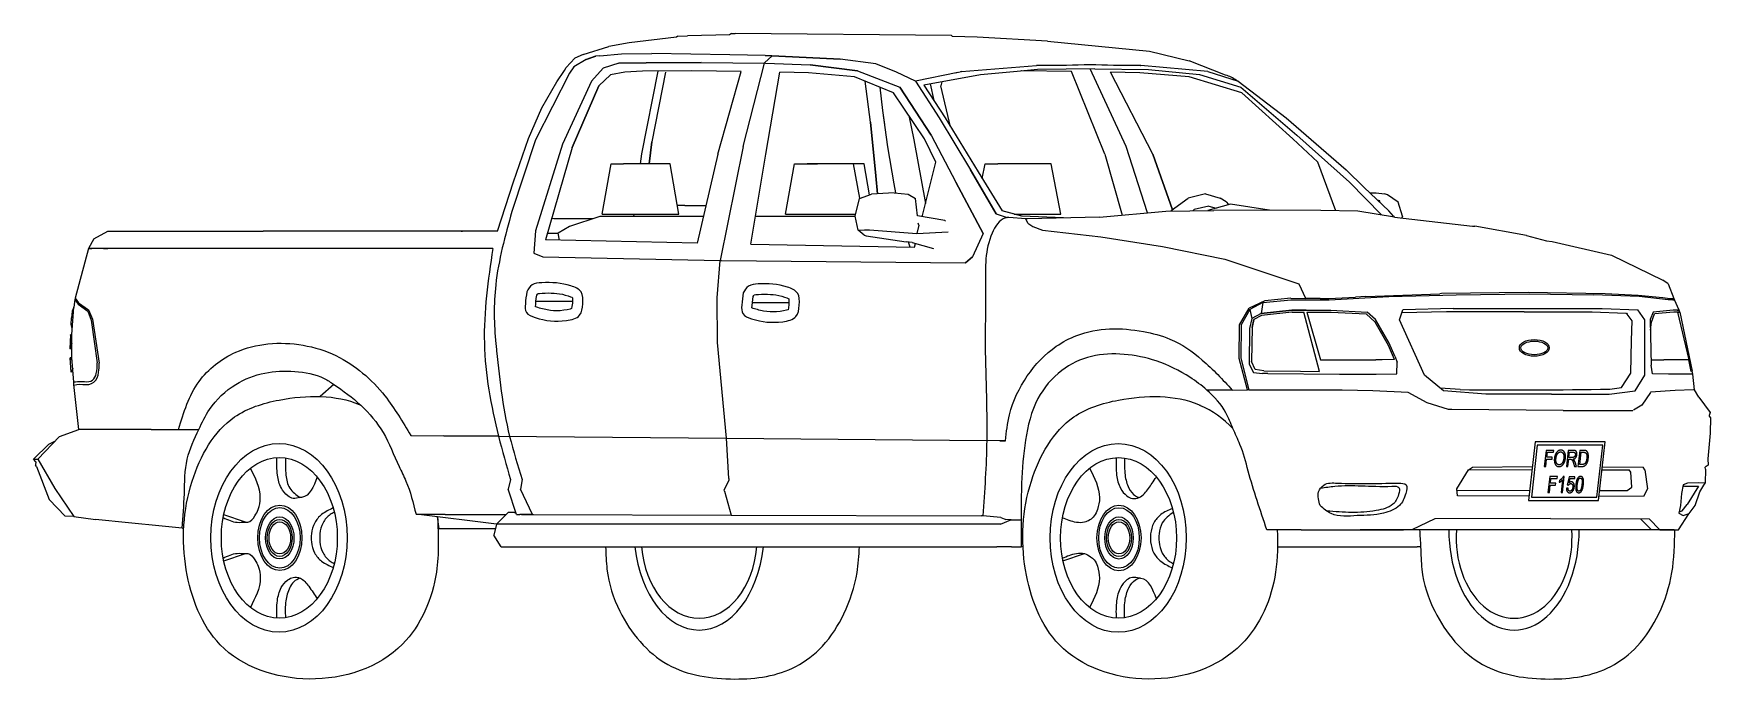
# Model space of a CAD drawing. Header units: metres. Extents: x -3392 to 1683, y -1 to 1954.
import ezdxf

# ---------------------------------------------------------------- set-up
doc = ezdxf.new("R2010")
doc.units = ezdxf.units.M
doc.layers.add('ceco.net 244', color=7, linetype='Continuous')

msp = doc.modelspace()

# ---------------------------------------------------------------- linework, layer by layer
msp.add_line((-2942.7, 456.6), (-2937.5, 457.6))
at = {"layer": 'ceco.net 244'}
for p, q in [((-1446.3, 1943.1), (-1589.7, 1926.3)), ((-1442.2, 1946.2), (-1447.9, 1941.9)), ((-1442.2, 1946.2), (-1412.6, 1947.1)), ((-1285.1, 1950.2), (-1412.6, 1947.1)), ((-1412.6, 1947.1), (-1412.6, 1947.1)), ((-1279.8, 1954), (-1285.7, 1949.8)), ((-1279.8, 1954), (-1268.5, 1954)), ((-614.2, 1948.2), (-1268.5, 1954)), ((-610.8, 1944.8), (-614.2, 1948.2)), ((-535.6, 1943.5), (-611, 1945.1)), ((-323.2, 1931.4), (-535.6, 1943.5)), ((-323.2, 1931.4), (-14.1, 1900.8)), ((-1753.3, 1879.4), (-1779.7, 1851.5)), ((-1728.7, 1890.8), (-1753.3, 1879.4)), ((-1728.7, 1890.8), (-1650.8, 1915.2)), ((-1690.8, 1885.3), (-1719.5, 1875.5)), ((-1719.5, 1875.5), (-1690.7, 1885.3)), ((-1677.7, 1886.6), (-1690.8, 1885.3)), ((-1677.7, 1886.6), (-1612.8, 1892.9)), ((-1589.7, 1926.3), (-1650.8, 1915.2)), ((-1612.8, 1892.9), (-1520.6, 1893.2)), ((-1284.6, 1889.9), (-1520.7, 1893.2)), ((-1177.5, 1887.9), (-1284.6, 1889.9)), ((-1179.8, 1864.9), (-1156.2, 1886.8)), ((-1177.6, 1887.9), (-950.5, 1876.5)), ((-950.5, 1876.4), (-1177.5, 1887.9)), ((-1158.1, 1885.1), (-1158, 1885.1)), ((-1158, 1885.1), (-1158, 1885.1)), ((-14.1, 1900.8), (105.3, 1870.9)), ((-1769.8, 1833.9), (-1873, 1632)), ((-1808.4, 1808.2), (-1784.9, 1842)), ((-1784.9, 1842), (-1779.7, 1851.5)), ((-1756.7, 1853.1), (-1769.8, 1833.9)), ((-1719.5, 1875.5), (-1756.7, 1853.1)), ((-1667.7, 1848.8), (-1703.8, 1809.8)), ((-1645.7, 1829.3), (-1680.8, 1796.1)), ((-1645.7, 1829.3), (-1680.8, 1796.1)), ((-1620.8, 1864.7), (-1667.7, 1848.8)), ((-1620.8, 1864.7), (-1667.7, 1848.8)), ((-1602.9, 1837.2), (-1645.7, 1829.3)), ((-1620.8, 1864.7), (-1537.6, 1865)), ((-1537.7, 1865), (-1620.8, 1864.7)), ((-1549.3, 1839.7), (-1602.9, 1837.2)), ((-1502.8, 1840), (-1551.9, 1589.5)), ((-1399.3, 1840.8), (-1549.3, 1839.7)), ((-1371.1, 1865.9), (-1537.7, 1865)), ((-1537.6, 1865), (-1371.1, 1865.9)), ((-1479.4, 1836.8), (-1521, 1625.9)), ((-1250.2, 1839.5), (-1399.3, 1840.8)), ((-1371.1, 1865.9), (-1179.8, 1864.8)), ((-1321.4, 1588.7), (-1250.2, 1839.5)), ((-1244.5, 1612.3), (-1179.8, 1864.8)), ((-1179.8, 1864.9), (-1179.8, 1864.8)), ((-1176.4, 1864.8), (-1179.8, 1864.9)), ((-1176.4, 1864.8), (-1041.8, 1858.8)), ((-1176.1, 1588.8), (-1133.5, 1837.5)), ((-1046.4, 1834.8), (-1133.5, 1837.5)), ((-1133.5, 1837.5), (-1133.5, 1837.5)), ((-907.1, 1823.1), (-1046.4, 1834.8)), ((-1046.4, 1834.8), (-1046.4, 1834.8)), ((-1041.8, 1858.8), (-898.1, 1841.4)), ((-898.1, 1841.4), (-1041.8, 1858.8)), ((-843.2, 1862), (-950.5, 1876.5)), ((-843.2, 1861.9), (-950.5, 1876.4)), ((-898.1, 1841.4), (-770.4, 1792.1)), ((-894.8, 1840.1), (-894.8, 1840.1)), ((-894.8, 1840.1), (-894.8, 1840.1)), ((-843.2, 1861.9), (-843.2, 1862)), ((-780.2, 1837), (-843.2, 1861.9)), ((-780.2, 1837), (-780.2, 1837.1)), ((-722.6, 1809.4), (-780.2, 1837)), ((-594.1, 1836.5), (-722.6, 1809.4)), ((-526.1, 1829.1), (-697.8, 1797.9)), ((-526, 1829.1), (-697.8, 1797.9)), ((-601.3, 1834.9), (-583.8, 1838.7)), ((-583.9, 1838.7), (-586.2, 1838.2)), ((-583.8, 1838.7), (-356, 1856.8)), ((-414.8, 1839.5), (-526.1, 1829.1)), ((-353.4, 1845.3), (-414.8, 1839.5)), ((-401.1, 1840.8), (-401.6, 1840.7)), ((-401.1, 1840.8), (-401.5, 1840.8)), ((-250.9, 1839.5), (-401.1, 1840.8)), ((-265.7, 1857.7), (-356, 1856.8)), ((-180.2, 1847.1), (-353.4, 1845.3)), ((-180.1, 1847.1), (-353.4, 1845.3)), ((-149.2, 1588.7), (-250.9, 1839.5)), ((-85.5, 1612.3), (-194.5, 1846.9)), ((-180.2, 1847.1), (-17.6, 1845.3)), ((-180.1, 1847.1), (-17.6, 1845.3)), ((-43.5, 1834.8), (-132.6, 1837.5)), ((-4.2, 1588.8), (-132.6, 1837.5)), ((-40.7, 1856.8), (-123.7, 1857.7)), ((105.1, 1823.1), (-43.5, 1834.8)), ((-43.5, 1834.8), (-43.5, 1834.8)), ((-41.3, 1856.8), (-40.7, 1856.8)), ((162.3, 1838.7), (-40.7, 1856.8)), ((-17.6, 1845.3), (137.1, 1829.7)), ((215.7, 1828.2), (105.3, 1870.9)), ((137.1, 1829.7), (137, 1829.8)), ((137.1, 1829.8), (261.5, 1792.1)), ((162.3, 1838.7), (253.6, 1809.4)), ((-1853.2, 1728.7), (-1808.4, 1808.2)), ((-1703.8, 1809.8), (-1791.5, 1619.5)), ((-1762.1, 1609), (-1680.8, 1796.1)), ((-1680.8, 1796.1), (-1762.1, 1609.1)), ((-789.1, 1774.4), (-907.1, 1823.1)), ((-907.1, 1823.1), (-907.1, 1823.1)), ((-858.9, 1685.5), (-875, 1809.9)), ((-858.9, 1685.5), (-875, 1809.9)), ((-834.9, 1817), (-834.9, 1817)), ((-834.8, 1817), (-834.8, 1817)), ((-821.4, 1721.5), (-829.8, 1791.2)), ((-770.4, 1792.1), (-675.7, 1646.2)), ((-675.7, 1646.2), (-770.4, 1792.1)), ((-722.6, 1809.4), (-650.8, 1698.5)), ((-697.8, 1797.9), (-633.3, 1698.9)), ((-678.7, 1801.4), (-667.2, 1751)), ((-643.5, 1807.8), (-646.4, 1796.1)), ((-616.9, 1672), (-646.4, 1796.1)), ((265.1, 1774.4), (105.1, 1823.1)), ((253.6, 1809.4), (248.7, 1812.2)), ((253.6, 1809.4), (398.8, 1698.5)), ((261.5, 1792.1), (431.9, 1646.2)), ((-1894.2, 1636.2), (-1853.2, 1728.7)), ((-695.4, 1635.2), (-789.1, 1774.4)), ((-789.1, 1774.4), (-789.1, 1774.4)), ((418.9, 1635.2), (265.1, 1774.4)), ((-858.9, 1685.5), (-842.3, 1523.7)), ((-842.3, 1523.7), (-858.9, 1685.5)), ((-806.7, 1610.8), (-821.4, 1721.5)), ((-815.7, 1678.6), (-821.4, 1721.5)), ((-742.7, 1705.4), (-727.5, 1632)), ((-742.7, 1705.4), (-727.5, 1632.1)), ((-657.8, 1709.3), (-657.8, 1709.2)), ((-650.8, 1698.5), (-555.8, 1541.2)), ((-650.8, 1698.5), (-555.8, 1541.2)), ((-633.3, 1698.9), (-533.3, 1535.1)), ((398.8, 1698.5), (581.2, 1541.2)), ((-1873, 1632), (-1944.2, 1415.1)), ((-1873, 1632.1), (-1944.1, 1415.2)), ((-1939.3, 1504.7), (-1894.2, 1636.2)), ((-1521, 1625.9), (-1529.2, 1559.6)), ((-1529.2, 1559.6), (-1521, 1625.9)), ((-727.5, 1632), (-692, 1439.5)), ((-660.7, 1564.3), (-695.4, 1635.2)), ((-675.7, 1646.2), (-600.3, 1503.8)), ((-675.7, 1646.2), (-675.7, 1646.2)), ((418.9, 1635.2), (418.8, 1635.2)), ((495.3, 1564.3), (418.9, 1635.2)), ((431.9, 1646.2), (590.9, 1503.8)), ((-1791.5, 1619.5), (-1872.8, 1357.1)), ((-1791.5, 1619.5), (-1872.8, 1357.1)), ((-1762.1, 1609), (-1842.7, 1329)), ((-1551.9, 1589.5), (-1555.8, 1559.6)), ((-1321.4, 1588.7), (-1383.2, 1319.9)), ((-1244.5, 1612.4), (-1313.6, 1266.9)), ((-1220.6, 1316.6), (-1176.1, 1588.8)), ((-787.4, 1499.1), (-806.7, 1610.8)), ((-605.3, 1623.2), (-605.3, 1623.2)), ((-605.3, 1623.2), (-605.3, 1623.1)), ((-149.2, 1588.7), (-97.1, 1404.6)), ((-20.7, 1411.5), (-85.5, 1612.3)), ((-4.2, 1588.8), (54.8, 1420.5)), ((54.8, 1420.5), (-4.2, 1588.8)), ((-1671.5, 1407.5), (-1644, 1559.6)), ((-1644, 1559.6), (-1606.2, 1559.6)), ((-1465.4, 1559.6), (-1606.2, 1559.6)), ((-1438.8, 1407.5), (-1465.4, 1559.6)), ((-1116, 1407.5), (-1088.5, 1559.6)), ((-1088.5, 1559.6), (-1050.6, 1559.6)), ((-1056.9, 1559.6), (-1019.1, 1559.6)), ((-909.9, 1559.6), (-1050.6, 1559.6)), ((-878.3, 1559.6), (-1019.1, 1559.6)), ((-891.7, 1455.4), (-909.9, 1559.6)), ((-861.8, 1465.3), (-878.3, 1559.6)), ((-842.3, 1523.7), (-838.1, 1468.5)), ((-838, 1468.5), (-842.3, 1523.7)), ((-702.1, 1399.3), (-660.7, 1564.3)), ((-478.5, 1408), (-555.8, 1541.2)), ((-555.8, 1541.2), (-478.5, 1408)), ((-533.3, 1535.1), (-460.5, 1417)), ((-533.3, 1535.1), (-533.3, 1535)), ((-533.3, 1535), (-460.5, 1417)), ((-520.8, 1514.8), (-511.8, 1559.6)), ((-511.8, 1559.6), (-474, 1559.6)), ((-312.5, 1559.6), (-474, 1559.6)), ((-283, 1407.5), (-312.5, 1559.6)), ((549, 1417.6), (495.3, 1564.3)), ((581.2, 1541.2), (635.1, 1487.6)), ((-1987.5, 1356.2), (-1939.3, 1504.7)), ((-782.1, 1471.7), (-787.4, 1499.1)), ((-600.3, 1503.8), (-517.7, 1348.7)), ((-517.7, 1348.7), (-600.3, 1503.8)), ((590.9, 1503.8), (688, 1404.8)), ((590.9, 1503.8), (590.9, 1503.8)), ((635.1, 1487.6), (709.4, 1417)), ((-1928.7, 1462.1), (-1928.6, 1462.6)), ((-1421.3, 1433.8), (-1443.4, 1433.8)), ((-1421.3, 1433.8), (-1421.2, 1433.8)), ((-1421.2, 1433.8), (-1356.9, 1433.8)), ((-905.2, 1400.9), (-892.6, 1455.1)), ((-892.6, 1455.1), (-855.5, 1467.4)), ((-892.6, 1455.1), (-892.6, 1455.1)), ((-787.3, 1471.8), (-855.5, 1467.4)), ((-787.3, 1471.8), (-745, 1467.8)), ((-745, 1467.8), (-722.7, 1454.9)), ((-717.1, 1401.9), (-722.7, 1454.9)), ((-722.7, 1454.9), (-722.7, 1454.9)), ((51.6, 1418.2), (102.6, 1455.3)), ((154.6, 1468.3), (102.6, 1455.3)), ((165.1, 1431.9), (120.9, 1420.9)), ((154.6, 1468.3), (199.8, 1455.3)), ((230.4, 1437.7), (162.1, 1418.1)), ((165.1, 1431.9), (187.6, 1425.4)), ((217.1, 1444.5), (199.8, 1455.3)), ((217.1, 1444.5), (224.3, 1436)), ((347.8, 1419), (230.4, 1437.7)), ((652.1, 1471.5), (671.3, 1471.8)), ((671.3, 1471.8), (697, 1469.2)), ((683.1, 1447.7), (675.7, 1449.1)), ((684.1, 1441.1), (683.1, 1447.7)), ((705.6, 1465.8), (697, 1469.2)), ((738.3, 1443.9), (705.6, 1465.8)), ((751.2, 1400.9), (738.3, 1443.9)), ((-1824.1, 1393.6), (-1824.1, 1393.6)), ((-1817.3, 1393.2), (-1824.1, 1393.6)), ((-1699.5, 1393.1), (-1817.3, 1393.2)), ((-1817.3, 1393.2), (-1817.2, 1393.2)), ((-1677.9, 1400.2), (-1770.4, 1370.1)), ((-1364.7, 1400.2), (-1677.9, 1400.2)), ((-1671.5, 1407.5), (-1619.3, 1407.5)), ((-1619.3, 1407.5), (-1438.8, 1407.5)), ((-1575.6, 1407.5), (-1576.6, 1400.2)), ((-1286.9, 1400.2), (-1286.9, 1400.2)), ((-905.1, 1400.2), (-1207, 1400.2)), ((-1116, 1407.5), (-1063.7, 1407.5)), ((-1084.4, 1407.5), (-1032.2, 1407.5)), ((-1063.7, 1407.5), (-903.7, 1407.5)), ((-1032.2, 1407.5), (-903.7, 1407.5)), ((-896.7, 1358.9), (-905.2, 1400.9)), ((-713.1, 1374.1), (-718.8, 1348.2)), ((-713.1, 1374), (-718.8, 1348.2)), ((-633.9, 1387.7), (-717.1, 1401.9)), ((-713.1, 1374.1), (-714.3, 1379.9)), ((-713.1, 1374), (-713.1, 1374.1)), ((-632.4, 1386.2), (-633.9, 1387.7)), ((-478.5, 1408), (-445.4, 1397.3)), ((-478.5, 1408), (-478.5, 1408)), ((-400.3, 1401.5), (-460.5, 1417)), ((-400.4, 1401.5), (-460.5, 1417)), ((-440.7, 1396.7), (-445.5, 1397.3)), ((-388.5, 1393.5), (-440.6, 1396.7)), ((-423.8, 1407.5), (-283, 1407.5)), ((-274.9, 1395.8), (-400.4, 1401.5)), ((-382.7, 1380.3), (-388.5, 1393.5)), ((-383.8, 1393.2), (-388.5, 1393.5)), ((-385.9, 1387.5), (-385.9, 1387.5)), ((-166.2, 1398.4), (-383.7, 1393.2)), ((-383.7, 1393.2), (-383.7, 1393.2)), ((-383.7, 1393.2), (-383.7, 1393.2)), ((-382.7, 1380.3), (-368, 1370)), ((-166.2, 1398.4), (34.7, 1416.5)), ((-166.2, 1398.4), (-166.1, 1398.4)), ((-141.6, 1400.6), (-141.6, 1400.6)), ((34.7, 1416.5), (180.3, 1418.4)), ((50.4, 1416.7), (51.6, 1418.2)), ((116.3, 1417.5), (120.9, 1420.9)), ((349.1, 1419), (180.3, 1418.4)), ((503.8, 1418.4), (349.1, 1419)), ((616.1, 1416.5), (503.8, 1418.4)), ((727.3, 1398.4), (616.1, 1416.5)), ((723.7, 1401.5), (709.4, 1417)), ((723.7, 1401.5), (726.2, 1398.6)), ((727.3, 1398.4), (963.5, 1371.1)), ((751.2, 1400.9), (749.6, 1395.8)), ((963.5, 1371.1), (969.7, 1370.5)), ((1127, 1342.8), (969.7, 1370.5)), ((-3209.4, 1332.4), (-3225.5, 1303.5)), ((-3209.4, 1332.4), (-3167.1, 1356.2)), ((-3167.1, 1356.2), (-3167.1, 1356.2)), ((-3167.1, 1356.2), (-3158, 1356.2)), ((-3158, 1356.2), (-3094.1, 1356.2)), ((-3139.5, 1356.2), (-3139.5, 1356.2)), ((-3136.7, 1356.2), (-3136.7, 1356.2)), ((-3094.1, 1356.2), (-2696.9, 1356.2)), ((-2449.1, 1356.2), (-2696.9, 1356.2)), ((-1994.3, 1356.2), (-2449.1, 1356.2)), ((-2097.9, 1356.2), (-2097.9, 1356.2)), ((-2097.9, 1356.2), (-2094, 1356.2)), ((-2094, 1356.2), (-2094, 1356.2)), ((-1987.5, 1356.2), (-1994.3, 1356.2)), ((-1872.8, 1357.1), (-1878.2, 1288.9)), ((-1873.4, 1349.4), (-1873.4, 1349.4)), ((-1383.2, 1319.9), (-1842.7, 1329)), ((-1836.8, 1349.4), (-1804.2, 1349.4)), ((-1770.4, 1370.1), (-1804.3, 1349.3)), ((-1800.6, 1328.2), (-1804.3, 1349.3)), ((-896.7, 1358.8), (-877.1, 1359.6)), ((-878.1, 1343.9), (-896.7, 1358.8)), ((-878.1, 1343.9), (-871.7, 1341.5)), ((-877.1, 1359.6), (-861.5, 1359.7)), ((-871.7, 1341.5), (-751.1, 1323.5)), ((-861.5, 1359.7), (-718.8, 1348.2)), ((-732.7, 1321.7), (-751.1, 1323.5)), ((-751.1, 1323.5), (-751.1, 1323.5)), ((-738.8, 1307.1), (-744.2, 1322.8)), ((-738.3, 1349.8), (-738.3, 1349.8)), ((-732.7, 1321.7), (-668.6, 1303.5)), ((-718.8, 1348.2), (-623.9, 1353.3)), ((-717, 1356.4), (-717, 1356.4)), ((-717, 1356.4), (-717, 1356.4)), ((-517.7, 1348.7), (-549.9, 1277.7)), ((-517.7, 1348.7), (-517.7, 1348.7)), ((-368, 1370), (-338.4, 1359)), ((-338.4, 1359), (-162.2, 1338.8)), ((-162.2, 1338.8), (25.1, 1309.3)), ((-162.2, 1338.8), (-162.2, 1338.8)), ((1127, 1342.8), (1186.8, 1326.8)), ((1186.8, 1326.8), (1204.5, 1324)), ((1204.5, 1324), (1384.3, 1282.9)), ((-3225.4, 1303.5), (-3266.4, 1152.7)), ((-3215.2, 1303.5), (-3225.5, 1303.5)), ((-3225.4, 1303.5), (-3215.2, 1303.5)), ((-3141.1, 1303.5), (-3215.2, 1303.5)), ((-3141.1, 1303.5), (-3215.2, 1303.5)), ((-3183.3, 1303.5), (-3183.3, 1303.5)), ((-3180.5, 1303.5), (-3167.3, 1303.5)), ((-3180.5, 1303.5), (-3180.5, 1303.5)), ((-3167.3, 1303.5), (-3167.3, 1303.5)), ((-2770.8, 1303.5), (-3141.1, 1303.5)), ((-2494.4, 1303.5), (-2770.8, 1303.5)), ((-2494.4, 1303.5), (-2770.8, 1303.5)), ((-2646.6, 1303.5), (-2646.6, 1303.5)), ((-2631.5, 1303.5), (-2631.5, 1303.5)), ((-2002.2, 1303.5), (-2494.4, 1303.5)), ((-2002.2, 1303.4), (-2002.2, 1303.5)), ((-2002.2, 1303.5), (-2002.2, 1303.5)), ((-2002.2, 1303.5), (-2002.2, 1303.5)), ((-2002.2, 1303.2), (-2002.2, 1303.3)), ((-1878.2, 1288.9), (-1850.2, 1277.8)), ((-1878.1, 1288.9), (-1850.3, 1277.8)), ((-1850.3, 1277.8), (-1850.2, 1277.8)), ((-1850.2, 1277.8), (-1313.5, 1266.9)), ((-1220.6, 1316.6), (-725.3, 1306.8)), ((-725.3, 1306.8), (-722.3, 1318.8)), ((-722.3, 1318.8), (-722.3, 1318.8)), ((-571.6, 1259.7), (-549.9, 1277.8)), ((-549.9, 1277.7), (-571.6, 1259.7)), ((25.1, 1309.3), (213.7, 1271.4)), ((213.7, 1271.4), (437, 1196.2)), ((213.8, 1271.4), (437, 1196.2)), ((1384.3, 1282.9), (1539.4, 1206.9)), ((-1323.3, 1153.8), (-1313.5, 1266.9)), ((-1313.6, 1266.9), (-1310.2, 1266.8)), ((-1310.2, 1266.8), (-571.6, 1259.7)), ((-1227.8, 1266), (-1227.8, 1266)), ((281.4, 1248.6), (281.5, 1248.6)), ((312.2, 1238.2), (312.2, 1238.3)), ((437, 1196.2), (457.8, 1152.4)), ((1131.6, 1170.4), (869.3, 1166.6)), ((1364.8, 1166.5), (1131.6, 1170.4)), ((1555.4, 1196.3), (1539.4, 1206.9)), ((1555.4, 1196.3), (1572.6, 1152.3)), ((-3276.2, 1043.4), (-3269.8, 1126)), ((-3269.8, 1126), (-3274.8, 1113.1)), ((-3266.9, 1148.6), (-3269.8, 1126)), ((-3266.4, 1152.7), (-3266.9, 1148.6)), ((-3266.9, 1148.6), (-3256.7, 1134.7)), ((-3266.4, 1152.7), (-3256, 1139.1)), ((-3256.7, 1134.7), (-3228.2, 1113.9)), ((-3256.7, 1134.7), (-3256.7, 1134.7)), ((-3256, 1139.1), (-3226.2, 1118)), ((-3226.2, 1118), (-3214.1, 1089.7)), ((-1871.3, 1143.6), (-1760.9, 1143.6)), ((-1321.6, 1018.9), (-1323.3, 1153.8)), ((-1216.4, 1140), (-1106, 1140)), ((258.4, 1072.3), (287.2, 1122.5)), ((288.9, 1118.7), (263.2, 1072.6)), ((334.9, 1144.6), (287.2, 1122.5)), ((329, 1139.4), (288.9, 1118.7)), ((288.9, 1118.7), (295.2, 1091.3)), ((329, 1139.4), (323.1, 1106.7)), ((329, 1139.4), (413.8, 1147.7)), ((413.1, 1152.5), (334.9, 1144.6)), ((413.1, 1152.5), (457.8, 1152.3)), ((413.4, 1147.7), (413.8, 1147.7)), ((413.8, 1147.7), (529.6, 1147.6)), ((502.3, 1152.3), (457.8, 1152.3)), ((457.8, 1152.3), (457.8, 1152.3)), ((464.1, 1152.4), (464.1, 1152.4)), ((502.3, 1152.3), (528.3, 1152.3)), ((528.2, 1152.3), (608.6, 1156.3)), ((529.6, 1147.6), (710.1, 1157.6)), ((529.6, 1147.6), (710.2, 1157.6)), ((639.9, 1157.9), (608.6, 1156.3)), ((639.9, 1157.9), (864.3, 1166.5)), ((710.1, 1157.6), (913.3, 1162.9)), ((742.6, 1087.1), (752.1, 1117.9)), ((904.3, 1122), (752.1, 1117.9)), ((851.6, 1161.3), (851.6, 1161.3)), ((851.6, 1161.3), (851.6, 1161.3)), ((869.3, 1166.6), (864.3, 1166.5)), ((904.3, 1122), (1143.1, 1122)), ((904.3, 1122), (904.3, 1122)), ((913.3, 1162.9), (1134.4, 1165.6)), ((1134.4, 1165.6), (1329.1, 1162.9)), ((1143.1, 1122), (1355.1, 1122)), ((1467.7, 1157.6), (1329.1, 1162.9)), ((1355.1, 1122), (1463.5, 1117.9)), ((1355.1, 1122), (1355.1, 1122)), ((1464.1, 1161.2), (1364.8, 1166.5)), ((1484.7, 1087.1), (1463.5, 1117.9)), ((1484.7, 1087.1), (1463.5, 1117.9)), ((1463.5, 1117.9), (1463.5, 1117.9)), ((1538.8, 1153.8), (1464.1, 1161.2)), ((1555.8, 1147.6), (1467.7, 1157.6)), ((1553.5, 1152.3), (1538.8, 1153.8)), ((1553.5, 1152.3), (1572.6, 1152.3)), ((1569.2, 1147.7), (1555.8, 1147.6)), ((1569.2, 1147.7), (1575.1, 1147.7)), ((1575.1, 1147.7), (1572.6, 1152.3)), ((1588.6, 1116.4), (1574.4, 1147.7)), ((1574.5, 1147.5), (1575.1, 1147.7)), ((1575.1, 1147.7), (1575.1, 1147.7)), ((-3278, 1073), (-3277.6, 1093.1)), ((-3275.5, 1061.4), (-3278, 1073)), ((-3274.8, 1113.1), (-3277.6, 1093.1)), ((-3228.2, 1113.9), (-3217.3, 1085.9)), ((-3217.3, 1085.9), (-3199.4, 957.4)), ((-3214.1, 1089.7), (-3193.6, 955.8)), ((257.3, 970.2), (258.4, 1072.3)), ((263.2, 1072.6), (261.6, 970.8)), ((295.2, 1091.3), (288.4, 1061)), ((323.1, 1106.7), (295.2, 1091.3)), ((301.4, 1088), (296.3, 1064.1)), ((296.3, 1064.1), (301.4, 1088)), ((324.5, 1100.7), (301.4, 1088)), ((301.4, 1088), (301.4, 1088)), ((416.1, 1116.4), (323.1, 1106.7)), ((323.1, 1106.7), (416.1, 1116.4)), ((416, 1111), (324.5, 1100.7)), ((416, 1116.4), (416.1, 1116.4)), ((416, 1111), (416.8, 1111)), ((416.8, 1111), (416, 1111)), ((416.1, 1116.4), (534.2, 1116.4)), ((459.8, 1116.4), (416.1, 1116.4)), ((416.1, 1116.4), (416.1, 1116.4)), ((416.9, 1111), (416.8, 1111)), ((416.9, 1111), (452.2, 1110.9)), ((500.5, 931.2), (452.2, 1110.9)), ((500.5, 931.2), (452.2, 1110.9)), ((461.7, 1110.9), (534.9, 1111)), ((461.7, 1110.9), (502.7, 965.8)), ((534.2, 1116.4), (644.2, 1110.2)), ((534.2, 1116.4), (534.2, 1116.4)), ((534.2, 1116.4), (534.2, 1116.4)), ((534.9, 1111), (641.3, 1105.3)), ((534.9, 1111), (534.9, 1111)), ((668.6, 1080.4), (641.3, 1105.3)), ((641.3, 1105.3), (641.3, 1105.3)), ((669.1, 1087.9), (644.2, 1110.2)), ((708.4, 1009.6), (668.6, 1080.4)), ((668.6, 1080.4), (668.6, 1080.4)), ((711.2, 1016.3), (669.1, 1087.9)), ((817.6, 919.8), (742.6, 1087.1)), ((884, 1111.6), (749.1, 1108.3)), ((1120, 1111.6), (884, 1111.6)), ((1120, 1111.6), (1002, 1111.6)), ((1120, 1111.6), (1222.5, 1111.6)), ((1222.5, 1111.6), (1324.9, 1111.6)), ((1324.9, 1111.6), (1427, 1107.9)), ((1427, 1107.9), (1428.9, 1107.9)), ((1428.9, 1107.9), (1431.2, 1104.7)), ((1446.2, 1084.1), (1431.2, 1104.7)), ((1444.7, 1024.5), (1446.2, 1084.1)), ((1467.7, 1111.8), (1467.7, 1111.8)), ((1484.8, 919.8), (1484.7, 1087.1)), ((1501.3, 1087.9), (1501.1, 1086.8)), ((1501.1, 1086.8), (1503.4, 949.7)), ((1509.7, 1110.2), (1501.3, 1087.9)), ((1501.6, 1055.8), (1505.1, 1080.4)), ((1505.1, 1080.4), (1513.5, 1105.3)), ((1570.9, 1116.4), (1509.7, 1110.2)), ((1572.3, 1111), (1513.5, 1105.3)), ((1588.6, 1116.4), (1570.9, 1116.4)), ((1583.5, 1110.9), (1572.3, 1111)), ((1582.1, 1116.4), (1588.6, 1116.4)), ((1583.5, 1110.9), (1618.2, 965.8)), ((1590.3, 1111), (1584.4, 1110.9)), ((1584.4, 1110.9), (1590.3, 1111)), ((1588.6, 1116.4), (1588.6, 1116.4)), ((1588.6, 1116.4), (1588.6, 1116.4)), ((1590.3, 1111), (1588.6, 1116.4)), ((1590.3, 1111), (1628, 931.9)), ((1590.3, 1111), (1590.3, 1111)), ((-3280.7, 1041.6), (-3282.1, 999.5)), ((-3276.2, 1043.4), (-3280.7, 1041.6)), ((-3276.2, 1033), (-3280.7, 1041.6)), ((-3276, 1016.2), (-3279.4, 1005.2)), ((-3275.7, 973.2), (-3276.2, 1043.4)), ((-3275.5, 1061.4), (-3274.8, 1061.3)), ((-1295, 728.8), (-1321.6, 1018.9)), ((-234.4, 1040), (-234.4, 1040)), ((288.4, 1061), (286.9, 953.3)), ((296.3, 1064.1), (294.1, 960.8)), ((711.3, 1016.3), (686.8, 1057.8)), ((711.2, 1016.4), (711.2, 1016.2)), ((727.9, 976.9), (711.3, 1016.3)), ((1442.3, 925.9), (1444.7, 1024.5)), ((-3279.4, 1005.2), (-3282.1, 999.5)), ((-3276.5, 1000), (-3282.1, 999.5)), ((-3275.7, 973.1), (-3281.3, 972.7)), ((-3278.7, 929.3), (-3281.3, 972.7)), ((-3275.1, 965.1), (-3281.3, 972.7)), ((-3276.5, 1000), (-3275.9, 1000.1)), ((-3270.3, 898.4), (-3275.7, 973.2)), ((281.8, 875.1), (257.3, 970.2)), ((261.6, 970.8), (286.5, 875.1)), ((261.6, 970.8), (261.6, 970.8)), ((502.7, 965.8), (554.4, 965.9)), ((502.7, 965.8), (502.7, 965.8)), ((554.4, 965.9), (670.6, 965.9)), ((554.4, 965.9), (554.4, 965.9)), ((689.5, 965.8), (670.6, 965.9)), ((726.7, 966.8), (689.5, 965.8)), ((689.5, 965.8), (689.5, 965.8)), ((726.7, 966.8), (708.4, 1009.6)), ((727.9, 976.9), (735.2, 959.6)), ((1503.1, 966.7), (1526.2, 965.8)), ((1526.1, 965.8), (1526.2, 965.8)), ((1526.2, 965.8), (1541.8, 965.9)), ((1610.6, 965.9), (1541.8, 965.9)), ((1541.8, 965.9), (1541.8, 965.9)), ((1616.7, 965.8), (1610.6, 965.9)), ((1618.2, 965.8), (1616.7, 965.8)), ((1624.7, 931.2), (1618.2, 965.8)), ((-3274.8, 934.9), (-3278.7, 929.3)), ((-3273.2, 930), (-3278.7, 929.3)), ((-3273.3, 939.9), (-3274.8, 934.9)), ((-3273.2, 930), (-3272.6, 930.2)), ((-3202.1, 924.8), (-3202.1, 924.8)), ((286.9, 953.3), (299.9, 928.3)), ((305.3, 936.8), (294.1, 960.8)), ((294.1, 960.8), (294.1, 960.8)), ((299.9, 928.3), (327.1, 924.8)), ((331.1, 933.3), (305.3, 936.8)), ((305.3, 936.8), (305.3, 936.8)), ((343.5, 924.6), (327.1, 924.8)), ((327.1, 924.8), (327.1, 924.8)), ((331.1, 933.3), (442.1, 931.9)), ((331.1, 933.3), (331.1, 933.3)), ((343.5, 924.6), (560.1, 923)), ((442.1, 931.9), (500.5, 931.2)), ((560.1, 923), (671.2, 922.9)), ((560.1, 923), (560.1, 923)), ((560.1, 923), (560.1, 923)), ((671.2, 922.9), (734, 924.1)), ((734, 924.1), (735.2, 959.6)), ((734, 924.1), (734, 924.1)), ((875, 872.5), (817.6, 919.8)), ((817.6, 919.8), (817.6, 919.8)), ((1414.2, 882), (1442.3, 925.9)), ((1440.3, 922.8), (1440.3, 922.8)), ((1455, 872.5), (1484.8, 919.8)), ((1508.4, 924.1), (1503.4, 949.7)), ((1556.1, 922.9), (1508.4, 924.1)), ((1508.4, 924.1), (1508.4, 924.1)), ((1508.4, 924.1), (1508.4, 924.1)), ((1629.5, 923.3), (1556.1, 922.9)), ((1556.1, 922.8), (1556.1, 922.8)), ((1628, 931.9), (1624.7, 931.2)), ((1629.5, 923.3), (1628, 931.9)), ((1635.2, 875.1), (1629.5, 923.3)), ((-3269.8, 891.6), (-3270.3, 898.4)), ((-3254.7, 755.8), (-3269.9, 891.6)), ((-3269.9, 891.6), (-3269.8, 891.6)), ((-2483.2, 891.8), (-2524.3, 855.1)), ((-2483, 891.8), (-2483.2, 891.8)), ((159, 874.8), (159, 874.8)), ((211.2, 874.3), (159.1, 874.8)), ((236.1, 874.6), (211.2, 874.3)), ((236.1, 874.6), (281.8, 875.1)), ((286.5, 875.1), (281.8, 875.1)), ((286.5, 875.1), (454.8, 875.1)), ((454.8, 875.1), (568.9, 875.1)), ((568.9, 875.1), (661.7, 873.4)), ((661.7, 873.4), (768.7, 867.9)), ((768.7, 867.9), (768.7, 867.9)), ((768.7, 867.9), (768.8, 867.9)), ((825.9, 836.2), (768.8, 867.8)), ((926, 876.1), (864.9, 880.9)), ((1003.4, 861.9), (875, 872.5)), ((1376.9, 861.9), (1455, 872.5)), ((1378.6, 877.4), (1414.2, 882)), ((1502.1, 867.7), (1475.5, 829.1)), ((1502.3, 867.9), (1502.2, 867.9)), ((1576.6, 873.4), (1502.3, 867.9)), ((1632.1, 875.1), (1576.6, 873.4)), ((1635.2, 875.1), (1632.1, 875.1)), ((1647.9, 853.5), (1635.1, 875.1)), ((890.6, 816.1), (825.9, 836.2)), ((825.9, 836.2), (825.9, 836.2)), ((900.1, 815.8), (890.6, 816.1)), ((1237.5, 812.4), (900.1, 815.8)), ((1202.4, 862.3), (1003.4, 861.9)), ((1202.4, 862.3), (1376.9, 861.9)), ((1237.5, 812.4), (1448.6, 812.6)), ((1475.5, 829.1), (1450.4, 813.7)), ((1647.9, 853.5), (1682.5, 806.6)), ((1682.5, 806.6), (1679.5, 798.1)), ((1683.4, 791.7), (1679.5, 798.1)), ((1683.4, 791.7), (1682.2, 744.4)), ((-3345.7, 710.7), (-3392.1, 665.6)), ((-3378.6, 665.6), (-3313.5, 734.4)), ((-3345.7, 710.7), (-3326.1, 721.1)), ((-3313.5, 734.4), (-3254.7, 755.8)), ((-3252.2, 755.8), (-3254.7, 755.8)), ((-3163.5, 755.8), (-3252.2, 755.8)), ((-3252.2, 755.8), (-3252.2, 755.8)), ((-3035.8, 755.8), (-3163.5, 755.8)), ((-3163.5, 755.8), (-3163.5, 755.8)), ((-3035.9, 755.8), (-2962.2, 755.8)), ((-3035.8, 755.8), (-2953.3, 755.8)), ((-2953.3, 755.8), (-2891.7, 755.8)), ((-2891.7, 755.8), (-2891.7, 755.8)), ((-2250.6, 737.1), (-2149.9, 736.3)), ((-2149.9, 736.3), (-1984.6, 734.8)), ((-1984.6, 734.8), (-2149.8, 736.3)), ((-1984.5, 734.7), (-1295, 728.8)), ((-1295, 728.8), (-507.1, 721.8)), ((-1287.6, 607.2), (-1295, 728.8)), ((-467.4, 721.5), (-507.2, 721.8)), ((-467.4, 721.5), (-507.1, 721.8)), ((-450.4, 721.3), (-467.4, 721.5)), ((-467.4, 721.5), (-450.4, 721.3)), ((1152.6, 718.1), (1132.7, 540.3)), ((1364.7, 718.1), (1152.6, 718.1)), ((1344.8, 540.3), (1364.7, 718.1)), ((1682.2, 744.4), (1675.9, 666.5)), ((-3392.1, 665.6), (-3378.6, 665.6)), ((-3385.6, 657.2), (-3392.1, 665.6)), ((-3378.6, 665.6), (-3327.7, 576.3)), ((-3378.6, 665.6), (-3378.6, 665.6)), ((1159.2, 708), (1141.5, 550)), ((1357.2, 708), (1159.2, 708)), ((1185.9, 692.1), (1180.5, 643.7)), ((1185, 643.7), (1187.5, 665.7)), ((1209.2, 692.1), (1185.9, 692.1)), ((1187.5, 665.7), (1203.8, 665.7)), ((1188.1, 671.4), (1189.8, 686.4)), ((1204.4, 671.4), (1188.1, 671.4)), ((1189.8, 686.4), (1208.6, 686.4)), ((1203.8, 665.7), (1204.4, 671.4)), ((1208.6, 686.4), (1209.2, 692.1)), ((1210.9, 665.5), (1210.8, 664.6)), ((1210.8, 664.6), (1210.8, 663.7)), ((1210.8, 663.7), (1210.8, 662.8)), ((1210.8, 662.8), (1210.8, 661.9)), ((1210.8, 661.9), (1210.8, 661.1)), ((1210.8, 661.1), (1210.9, 660.2)), ((1211, 667.3), (1210.9, 666.4)), ((1210.9, 666.4), (1210.9, 665.5)), ((1210.9, 660.2), (1211, 659.3)), ((1211.2, 668.6), (1211, 667.3)), ((1211.4, 669.9), (1211.2, 668.6)), ((1211.6, 671.2), (1211.4, 669.9)), ((1211.8, 672.4), (1211.6, 671.2)), ((1212.1, 673.6), (1211.8, 672.4)), ((1212.4, 674.7), (1212.1, 673.6)), ((1212.7, 675.9), (1212.4, 674.7)), ((1213, 677), (1212.7, 675.9)), ((1213.4, 678), (1213, 677)), ((1213.8, 679.1), (1213.4, 678)), ((1214.2, 680.1), (1213.8, 679.1)), ((1214.6, 681), (1214.2, 680.1)), ((1215.1, 682), (1214.6, 681)), ((1215.6, 682.9), (1215.1, 682)), ((1215.5, 665), (1215.6, 666.1)), ((1215.5, 664), (1215.5, 665)), ((1215.5, 663), (1215.5, 664)), ((1215.5, 662.1), (1215.5, 663)), ((1215.5, 661.1), (1215.5, 662.1)), ((1215.6, 660.2), (1215.5, 661.1)), ((1216.1, 683.7), (1215.6, 682.9)), ((1215.6, 666.1), (1215.7, 667.2)), ((1215.7, 659.3), (1215.6, 660.2)), ((1215.7, 667.2), (1215.9, 668.4)), ((1215.9, 668.4), (1216.1, 669.7)), ((1216.6, 684.6), (1216.1, 683.7)), ((1216.1, 669.7), (1216.3, 670.8)), ((1216.3, 670.8), (1216.5, 672)), ((1216.5, 672), (1216.7, 673.1)), ((1217.2, 685.4), (1216.6, 684.6)), ((1216.7, 673.1), (1216.9, 674.1)), ((1216.9, 674.1), (1217.2, 675.1)), ((1217.8, 686.2), (1217.2, 685.4)), ((1217.2, 675.1), (1217.5, 676.1)), ((1217.5, 676.1), (1217.8, 677)), ((1218.4, 686.9), (1217.8, 686.2)), ((1217.8, 677), (1218.1, 677.9)), ((1218.1, 677.9), (1218.5, 678.7)), ((1219, 687.6), (1218.4, 686.9)), ((1218.5, 678.7), (1218.9, 679.5)), ((1218.9, 679.5), (1219.2, 680.2)), ((1219.6, 688.3), (1219, 687.6)), ((1219.2, 680.2), (1219.6, 680.9)), ((1220.3, 688.9), (1219.6, 688.3)), ((1219.6, 680.9), (1220.1, 681.6)), ((1220.1, 681.6), (1220.5, 682.2)), ((1220.9, 689.4), (1220.3, 688.9)), ((1220.5, 682.2), (1221, 682.8)), ((1221.6, 690), (1220.9, 689.4)), ((1221, 682.8), (1221.5, 683.4)), ((1221.5, 683.4), (1222.1, 684)), ((1222.3, 690.5), (1221.6, 690)), ((1222.1, 684), (1222.6, 684.5)), ((1222.9, 690.9), (1222.3, 690.5)), ((1222.6, 684.5), (1223.2, 685)), ((1223.6, 691.3), (1222.9, 690.9)), ((1223.2, 685), (1223.8, 685.4)), ((1224.4, 691.7), (1223.6, 691.3)), ((1223.8, 685.4), (1224.3, 685.8)), ((1224.3, 685.8), (1224.9, 686.1)), ((1225.1, 692), (1224.4, 691.7)), ((1224.9, 686.1), (1225.5, 686.5)), ((1225.8, 692.2), (1225.1, 692)), ((1225.5, 686.5), (1226.1, 686.7)), ((1226.6, 692.5), (1225.8, 692.2)), ((1226.1, 686.7), (1226.7, 687)), ((1227.3, 692.7), (1226.6, 692.5)), ((1226.7, 687), (1227.4, 687.2)), ((1228.1, 692.8), (1227.3, 692.7)), ((1227.4, 687.2), (1228, 687.3)), ((1228, 687.3), (1228.6, 687.4)), ((1228.9, 692.9), (1228.1, 692.8)), ((1228.6, 687.4), (1229.2, 687.5)), ((1229.7, 693), (1228.9, 692.9)), ((1229.2, 687.5), (1229.9, 687.5)), ((1230.5, 693), (1229.7, 693)), ((1229.9, 687.5), (1230.5, 687.5)), ((1231.2, 693), (1230.5, 693)), ((1230.5, 687.5), (1231, 687.4)), ((1231, 687.4), (1231.5, 687.3)), ((1231.8, 692.9), (1231.2, 693)), ((1231.5, 687.3), (1232.1, 687.2)), ((1232.5, 692.9), (1231.8, 692.9)), ((1232.1, 687.2), (1232.6, 687.1)), ((1233.1, 692.7), (1232.5, 692.9)), ((1232.6, 687.1), (1233.1, 686.9)), ((1233.7, 692.6), (1233.1, 692.7)), ((1233.1, 686.9), (1233.6, 686.7)), ((1233.6, 686.7), (1234, 686.4)), ((1234.4, 692.4), (1233.7, 692.6)), ((1234, 686.4), (1234.5, 686.1)), ((1235, 692.2), (1234.4, 692.4)), ((1234.5, 686.1), (1234.9, 685.8)), ((1234.9, 685.8), (1235.4, 685.4)), ((1235.5, 692), (1235, 692.2)), ((1235.4, 685.4), (1235.8, 685)), ((1236.1, 691.7), (1235.5, 692)), ((1235.8, 685), (1236.2, 684.6)), ((1236.7, 691.4), (1236.1, 691.7)), ((1236.2, 684.6), (1236.6, 684.2)), ((1236.6, 684.2), (1236.9, 683.7)), ((1237.2, 691), (1236.7, 691.4)), ((1236.9, 683.7), (1237.3, 683.2)), ((1237.7, 690.6), (1237.2, 691)), ((1237.3, 683.2), (1237.6, 682.7)), ((1237.6, 682.7), (1237.9, 682.1)), ((1238.3, 690.2), (1237.7, 690.6)), ((1238, 660.5), (1237.7, 659.6)), ((1237.9, 682.1), (1238.2, 681.5)), ((1238.3, 661.5), (1238, 660.5)), ((1238.2, 681.5), (1238.4, 680.9)), ((1238.8, 689.8), (1238.3, 690.2)), ((1238.5, 662.4), (1238.3, 661.5)), ((1238.4, 680.9), (1238.6, 680.3)), ((1238.8, 663.5), (1238.5, 662.4)), ((1238.6, 680.3), (1238.8, 679.6)), ((1239.3, 689.3), (1238.8, 689.8)), ((1238.8, 679.6), (1239, 678.9)), ((1239, 664.5), (1238.8, 663.5)), ((1239, 678.9), (1239.2, 678.2)), ((1239.2, 665.6), (1239, 664.5)), ((1239.2, 678.2), (1239.3, 677.5)), ((1239.3, 666.7), (1239.2, 665.6)), ((1239.7, 688.8), (1239.3, 689.3)), ((1239.3, 677.5), (1239.5, 676.8)), ((1239.5, 667.9), (1239.3, 666.7)), ((1239.5, 676.8), (1239.6, 676.1)), ((1239.6, 668.8), (1239.5, 667.9)), ((1239.6, 676.1), (1239.6, 675.3)), ((1239.6, 675.3), (1239.7, 674.6)), ((1239.7, 670.5), (1239.6, 669.7)), ((1239.6, 669.7), (1239.6, 668.8)), ((1240.2, 688.3), (1239.7, 688.8)), ((1239.7, 674.6), (1239.7, 673.8)), ((1239.7, 673.8), (1239.8, 673)), ((1239.8, 672.2), (1239.7, 671.4)), ((1239.7, 671.4), (1239.7, 670.5)), ((1239.8, 673), (1239.8, 672.2)), ((1240.6, 687.8), (1240.2, 688.3)), ((1241, 687.2), (1240.6, 687.8)), ((1241.4, 686.6), (1241, 687.2)), ((1241.7, 686), (1241.4, 686.6)), ((1242.1, 685.3), (1241.7, 686)), ((1242.4, 684.6), (1242.1, 685.3)), ((1242.7, 683.9), (1242.4, 684.6)), ((1242.5, 659.6), (1242.8, 660.4)), ((1242.9, 683.2), (1242.7, 683.9)), ((1242.8, 660.4), (1243, 661.3)), ((1243.2, 682.4), (1242.9, 683.2)), ((1243, 661.3), (1243.2, 662.2)), ((1243.4, 681.6), (1243.2, 682.4)), ((1243.2, 662.2), (1243.4, 663.1)), ((1243.6, 680.8), (1243.4, 681.6)), ((1243.4, 663.1), (1243.6, 664)), ((1243.8, 680.1), (1243.6, 680.8)), ((1243.6, 664), (1243.8, 665)), ((1244, 679.3), (1243.8, 680.1)), ((1243.8, 665), (1244, 665.9)), ((1244.1, 678.5), (1244, 679.3)), ((1244, 665.9), (1244.1, 666.9)), ((1244.2, 677.7), (1244.1, 678.5)), ((1244.1, 666.9), (1244.2, 667.8)), ((1244.3, 676.9), (1244.2, 677.7)), ((1244.2, 667.8), (1244.3, 668.8)), ((1244.4, 676), (1244.3, 676.9)), ((1244.3, 668.8), (1244.4, 669.8)), ((1244.4, 675.2), (1244.4, 676)), ((1244.5, 674.3), (1244.4, 675.2)), ((1244.4, 670.7), (1244.5, 671.6)), ((1244.4, 669.8), (1244.4, 670.7)), ((1244.5, 673.4), (1244.5, 674.3)), ((1244.5, 672.5), (1244.5, 673.4)), ((1244.5, 671.6), (1244.5, 672.5)), ((1252.9, 692.1), (1247.5, 643.7)), ((1252.1, 643.7), (1254.5, 665.2)), ((1268.3, 692.1), (1252.9, 692.1)), ((1254.5, 665.2), (1259.8, 665.2)), ((1255.1, 670.8), (1256.9, 686.8)), ((1264.9, 670.8), (1255.1, 670.8)), ((1256.9, 686.8), (1267.8, 686.8)), ((1259.8, 665.2), (1260.2, 665.2)), ((1260.2, 665.2), (1260.6, 665.2)), ((1260.6, 665.2), (1261, 665.2)), ((1261, 665.2), (1261.3, 665.1)), ((1261.3, 665.1), (1261.6, 665.1)), ((1261.6, 665.1), (1261.9, 665.1)), ((1261.9, 665.1), (1262.1, 665)), ((1262.1, 665), (1262.3, 665)), ((1262.3, 665), (1262.6, 664.8)), ((1262.6, 664.8), (1262.9, 664.7)), ((1262.9, 664.7), (1263.2, 664.5)), ((1263.2, 664.5), (1263.4, 664.4)), ((1263.4, 664.4), (1263.7, 664.2)), ((1263.7, 664.2), (1264, 663.9)), ((1264, 663.9), (1264.2, 663.7)), ((1264.2, 663.7), (1264.5, 663.5)), ((1264.5, 663.5), (1264.7, 663.2)), ((1264.7, 663.2), (1264.9, 662.9)), ((1265.5, 670.8), (1264.9, 670.8)), ((1264.9, 662.9), (1265.1, 662.6)), ((1265.1, 662.6), (1265.3, 662.2)), ((1265.3, 662.2), (1265.5, 661.8)), ((1266, 670.8), (1265.5, 670.8)), ((1265.5, 661.8), (1265.8, 661.4)), ((1265.8, 661.4), (1266, 660.9)), ((1266.6, 670.8), (1266, 670.8)), ((1266, 660.9), (1266.2, 660.4)), ((1266.2, 660.4), (1266.4, 660)), ((1266.4, 660), (1266.6, 659.5)), ((1267.1, 670.9), (1266.6, 670.8)), ((1267.5, 670.9), (1267.1, 670.9)), ((1268, 671), (1267.5, 670.9)), ((1267.8, 686.8), (1268.5, 686.8)), ((1267.9, 665.7), (1268.6, 665.9)), ((1268.2, 665.5), (1267.9, 665.7)), ((1268.4, 671.1), (1268, 671)), ((1268.6, 665.2), (1268.2, 665.5)), ((1269, 692.1), (1268.3, 692.1)), ((1268.8, 671.2), (1268.4, 671.1)), ((1268.5, 686.8), (1269.1, 686.7)), ((1268.6, 665.9), (1269.3, 666.1)), ((1268.9, 664.9), (1268.6, 665.2)), ((1269.2, 671.3), (1268.8, 671.2)), ((1269.2, 664.6), (1268.9, 664.9)), ((1269.6, 692.1), (1269, 692.1)), ((1269.1, 686.7), (1269.6, 686.7)), ((1269.6, 671.5), (1269.2, 671.3)), ((1269.5, 664.4), (1269.2, 664.6)), ((1269.3, 666.1), (1270, 666.3)), ((1269.7, 664.1), (1269.5, 664.4)), ((1270.3, 692.1), (1269.6, 692.1)), ((1269.6, 686.7), (1270.2, 686.5)), ((1270, 671.6), (1269.6, 671.5)), ((1270, 663.8), (1269.7, 664.1)), ((1270.4, 671.9), (1270, 671.6)), ((1270, 666.3), (1270.6, 666.5)), ((1270.2, 663.6), (1270, 663.8)), ((1270.2, 686.5), (1270.7, 686.4)), ((1270.4, 663.3), (1270.2, 663.6)), ((1270.9, 692), (1270.3, 692.1)), ((1270.8, 672.1), (1270.4, 671.9)), ((1270.7, 662.9), (1270.4, 663.3)), ((1270.6, 666.5), (1271.2, 666.7)), ((1270.7, 686.4), (1271.1, 686.2)), ((1270.9, 662.4), (1270.7, 662.9)), ((1271.1, 672.4), (1270.8, 672.1)), ((1271.5, 692), (1270.9, 692)), ((1271.2, 661.9), (1270.9, 662.4)), ((1271.1, 686.2), (1271.6, 686)), ((1271.5, 672.7), (1271.1, 672.4)), ((1271.2, 666.7), (1271.8, 667)), ((1271.5, 661.4), (1271.2, 661.9)), ((1272, 691.9), (1271.5, 692)), ((1271.8, 673), (1271.5, 672.7)), ((1271.7, 660.9), (1271.5, 661.4)), ((1271.6, 686), (1271.9, 685.8)), ((1272, 660.4), (1271.7, 660.9)), ((1272.1, 673.3), (1271.8, 673)), ((1271.8, 667), (1272.4, 667.3)), ((1271.9, 685.8), (1272.3, 685.5)), ((1272.6, 691.8), (1272, 691.9)), ((1272.3, 659.9), (1272, 660.4)), ((1272.4, 673.7), (1272.1, 673.3)), ((1272.3, 685.5), (1272.7, 685.3)), ((1272.5, 659.3), (1272.3, 659.9)), ((1272.7, 674.1), (1272.4, 673.7)), ((1272.4, 667.3), (1272.9, 667.7)), ((1273.1, 691.6), (1272.6, 691.8)), ((1272.7, 685.3), (1273, 684.9)), ((1273, 674.6), (1272.7, 674.1)), ((1272.9, 667.7), (1273.5, 668)), ((1273, 684.9), (1273.2, 684.6)), ((1273.2, 675), (1273, 674.6)), ((1273.5, 691.5), (1273.1, 691.6)), ((1273.2, 684.6), (1273.5, 684.1)), ((1273.4, 675.5), (1273.2, 675)), ((1273.6, 675.9), (1273.4, 675.5)), ((1274, 691.4), (1273.5, 691.5)), ((1273.5, 684.1), (1273.8, 683.6)), ((1273.5, 668), (1274, 668.4)), ((1273.8, 676.4), (1273.6, 675.9)), ((1273.8, 683.6), (1274, 683.1)), ((1274, 676.9), (1273.8, 676.4)), ((1274.4, 691.2), (1274, 691.4)), ((1274, 683.1), (1274.2, 682.6)), ((1274.1, 677.4), (1274, 676.9)), ((1274, 668.4), (1274.5, 668.8)), ((1274.2, 677.9), (1274.1, 677.4)), ((1274.2, 682.6), (1274.3, 682.1)), ((1274.3, 678.4), (1274.2, 677.9)), ((1274.3, 682.1), (1274.4, 681.5)), ((1274.4, 678.9), (1274.3, 678.4)), ((1274.8, 691), (1274.4, 691.2)), ((1274.4, 681.5), (1274.4, 680.9)), ((1274.4, 680.9), (1274.5, 680.2)), ((1274.5, 680.2), (1274.4, 679.6)), ((1274.4, 679.6), (1274.4, 678.9)), ((1274.5, 668.8), (1274.9, 669.3)), ((1275.2, 690.8), (1274.8, 691)), ((1274.9, 669.3), (1275.3, 669.7)), ((1275.6, 690.6), (1275.2, 690.8)), ((1275.3, 669.7), (1275.8, 670.2)), ((1275.9, 690.3), (1275.6, 690.6)), ((1275.8, 670.2), (1276.2, 670.8)), ((1276.3, 690), (1275.9, 690.3)), ((1276.2, 670.8), (1276.6, 671.3)), ((1276.6, 689.6), (1276.3, 690)), ((1277, 689.2), (1276.6, 689.6)), ((1276.6, 671.3), (1276.9, 671.9)), ((1276.9, 671.9), (1277.3, 672.6)), ((1277.3, 688.8), (1277, 689.2)), ((1277.6, 688.4), (1277.3, 688.8)), ((1277.3, 672.6), (1277.6, 673.2)), ((1277.8, 687.9), (1277.6, 688.4)), ((1277.6, 673.2), (1277.8, 673.8)), ((1278.1, 687.4), (1277.8, 687.9)), ((1277.8, 673.8), (1278.1, 674.5)), ((1278.3, 686.8), (1278.1, 687.4)), ((1278.1, 674.5), (1278.3, 675.2)), ((1278.5, 686.2), (1278.3, 686.8)), ((1278.3, 675.2), (1278.5, 675.9)), ((1278.7, 685.6), (1278.5, 686.2)), ((1278.5, 675.9), (1278.7, 676.6)), ((1278.8, 685), (1278.7, 685.6)), ((1278.7, 676.6), (1278.9, 677.4)), ((1279, 684.4), (1278.8, 685)), ((1278.9, 677.4), (1279, 678.1)), ((1279.1, 683.7), (1279, 684.4)), ((1279, 678.1), (1279.1, 678.9)), ((1279.1, 683.1), (1279.1, 683.7)), ((1279.2, 682.4), (1279.1, 683.1)), ((1279.1, 678.9), (1279.2, 679.6)), ((1279.2, 681.7), (1279.2, 682.4)), ((1279.2, 681), (1279.2, 681.7)), ((1279.2, 680.4), (1279.2, 681)), ((1279.2, 679.6), (1279.2, 680.4)), ((1287.8, 692.1), (1282.3, 643.7)), ((1287.6, 649.4), (1291.7, 686.4)), ((1299.7, 692.1), (1287.8, 692.1)), ((1291.7, 686.4), (1299, 686.4)), ((1299, 686.4), (1299.7, 686.4)), ((1300.4, 692.1), (1299.7, 692.1)), ((1299.7, 686.4), (1300.3, 686.4)), ((1300.3, 686.4), (1300.9, 686.4)), ((1301, 692.1), (1300.4, 692.1)), ((1300.9, 686.4), (1301.5, 686.3)), ((1301.6, 692.1), (1301, 692.1)), ((1301.5, 686.3), (1302, 686.3)), ((1302.2, 692.1), (1301.6, 692.1)), ((1302, 686.3), (1302.5, 686.2)), ((1302.7, 692), (1302.2, 692.1)), ((1302.5, 686.2), (1303, 686.1)), ((1303.2, 692), (1302.7, 692)), ((1303, 686.1), (1303.4, 686)), ((1303.7, 691.9), (1303.2, 692)), ((1303.4, 686), (1303.8, 685.9)), ((1304.2, 691.8), (1303.7, 691.9)), ((1303.8, 685.9), (1304.2, 685.7)), ((1304.6, 691.8), (1304.2, 691.8)), ((1304.2, 685.7), (1304.5, 685.6)), ((1304.5, 685.6), (1304.8, 685.4)), ((1305.1, 691.7), (1304.6, 691.8)), ((1304.8, 685.4), (1305.2, 685.2)), ((1305.4, 691.6), (1305.1, 691.7)), ((1305.2, 685.2), (1305.6, 684.9)), ((1305.8, 691.5), (1305.4, 691.6)), ((1305.6, 684.9), (1305.9, 684.6)), ((1306.3, 691.3), (1305.8, 691.5)), ((1305.9, 684.6), (1306.3, 684.2)), ((1306.8, 691.1), (1306.3, 691.3)), ((1306.3, 684.2), (1306.6, 683.8)), ((1306.6, 683.8), (1306.9, 683.4)), ((1307.3, 690.8), (1306.8, 691.1)), ((1306.9, 683.4), (1307.2, 682.9)), ((1307.2, 682.9), (1307.5, 682.4)), ((1307.7, 690.5), (1307.3, 690.8)), ((1307.5, 660.2), (1307.3, 659.6)), ((1307.5, 682.4), (1307.8, 681.8)), ((1307.7, 660.9), (1307.5, 660.2)), ((1308.2, 690.3), (1307.7, 690.5)), ((1307.9, 661.7), (1307.7, 660.9)), ((1307.8, 681.8), (1308.1, 681.2)), ((1308, 662.4), (1307.9, 661.7)), ((1308.2, 663.2), (1308, 662.4)), ((1308.1, 681.2), (1308.3, 680.6)), ((1308.6, 689.9), (1308.2, 690.3)), ((1308.4, 664), (1308.2, 663.2)), ((1308.3, 680.6), (1308.5, 679.9)), ((1308.5, 664.8), (1308.4, 664)), ((1308.5, 679.9), (1308.7, 679.3)), ((1308.7, 665.6), (1308.5, 664.8)), ((1309, 689.6), (1308.6, 689.9)), ((1308.7, 679.3), (1308.9, 678.7)), ((1308.8, 666.5), (1308.7, 665.6)), ((1308.9, 667.4), (1308.8, 666.5)), ((1308.9, 678.7), (1309, 678)), ((1309, 668.3), (1308.9, 667.4)), ((1309.4, 689.2), (1309, 689.6)), ((1309, 678), (1309.1, 677.3)), ((1309.1, 669.3), (1309, 668.3)), ((1309.1, 677.3), (1309.2, 676.6)), ((1309.2, 670.4), (1309.1, 669.3)), ((1309.2, 676.6), (1309.3, 675.8)), ((1309.3, 671.4), (1309.2, 670.4)), ((1309.3, 675.8), (1309.3, 675)), ((1309.3, 675), (1309.3, 674.1)), ((1309.3, 674.1), (1309.3, 673.3)), ((1309.3, 673.3), (1309.3, 672.3)), ((1309.3, 672.3), (1309.3, 671.4)), ((1309.8, 688.8), (1309.4, 689.2)), ((1310.1, 688.4), (1309.8, 688.8)), ((1310.5, 688), (1310.1, 688.4)), ((1310.8, 687.5), (1310.5, 688)), ((1311.2, 686.9), (1310.8, 687.5)), ((1311.5, 686.4), (1311.2, 686.9)), ((1311.8, 685.8), (1311.5, 686.4)), ((1312.1, 685.2), (1311.8, 685.8)), ((1312.3, 684.6), (1312.1, 685.2)), ((1312.1, 659.7), (1312.3, 660.4)), ((1312.6, 684), (1312.3, 684.6)), ((1312.3, 660.4), (1312.5, 661.1)), ((1312.5, 661.1), (1312.7, 661.8)), ((1312.8, 683.3), (1312.6, 684)), ((1312.7, 661.8), (1312.8, 662.6)), ((1313, 682.6), (1312.8, 683.3)), ((1312.8, 662.6), (1313, 663.3)), ((1313.2, 681.9), (1313, 682.6)), ((1313, 663.3), (1313.1, 664.1)), ((1313.1, 664.1), (1313.3, 664.9)), ((1313.4, 681.2), (1313.2, 681.9)), ((1313.3, 664.9), (1313.4, 665.7)), ((1313.5, 680.4), (1313.4, 681.2)), ((1313.4, 665.7), (1313.5, 666.5)), ((1313.6, 679.7), (1313.5, 680.4)), ((1313.5, 666.5), (1313.6, 667.3)), ((1313.7, 679), (1313.6, 679.7)), ((1313.6, 667.3), (1313.7, 668.2)), ((1313.8, 678.2), (1313.7, 679)), ((1313.7, 668.2), (1313.8, 669.1)), ((1313.9, 677.5), (1313.8, 678.2)), ((1313.8, 669.1), (1313.9, 670)), ((1314, 676.7), (1313.9, 677.5)), ((1313.9, 670), (1314, 670.9)), ((1314, 675.9), (1314, 676.7)), ((1314.1, 675.1), (1314, 675.9)), ((1314, 672.6), (1314.1, 673.5)), ((1314, 671.8), (1314, 672.6)), ((1314, 670.9), (1314, 671.8)), ((1314.1, 674.3), (1314.1, 675.1)), ((1314.1, 673.5), (1314.1, 674.3)), ((1339.5, 550), (1357.2, 708)), ((1675.9, 666.5), (1676, 647.5)), ((-3385.6, 657.2), (-3386, 648.3)), ((-3383.1, 643.1), (-3386, 648.3)), ((-3383.1, 643.1), (-3345.3, 543)), ((916.1, 576), (951.3, 633.5)), ((950.9, 632.9), (1143.2, 634.2)), ((951.3, 633.5), (963, 641.6)), ((963, 641.6), (1144.2, 643.1)), ((1180.5, 643.7), (1185, 643.7)), ((1196.8, 613.1), (1191.3, 564.7)), ((1220.3, 613.1), (1196.8, 613.1)), ((1211, 659.3), (1211, 658.5)), ((1211, 658.5), (1211.2, 657.7)), ((1211.2, 657.7), (1211.3, 656.8)), ((1211.3, 656.8), (1211.5, 656)), ((1211.5, 656), (1211.6, 655.2)), ((1211.6, 655.2), (1211.9, 654.4)), ((1211.9, 654.4), (1212.1, 653.6)), ((1212.1, 653.6), (1212.3, 652.8)), ((1212.3, 652.8), (1212.6, 652.1)), ((1212.6, 652.1), (1212.9, 651.4)), ((1212.9, 651.4), (1213.2, 650.7)), ((1213.2, 650.7), (1213.5, 650.1)), ((1213.5, 650.1), (1213.9, 649.4)), ((1213.9, 649.4), (1214.3, 648.8)), ((1214.3, 648.8), (1214.7, 648.2)), ((1214.7, 648.2), (1215.1, 647.7)), ((1215.1, 647.7), (1215.5, 647.1)), ((1215.5, 647.1), (1216, 646.6)), ((1215.8, 658.5), (1215.7, 659.3)), ((1216, 657.7), (1215.8, 658.5)), ((1216.2, 656.9), (1216, 657.7)), ((1216, 646.6), (1216.5, 646.1)), ((1216.4, 656.1), (1216.2, 656.9)), ((1216.6, 655.4), (1216.4, 656.1)), ((1216.5, 646.1), (1217, 645.7)), ((1216.9, 654.7), (1216.6, 655.4)), ((1217.2, 654), (1216.9, 654.7)), ((1217, 645.7), (1217.5, 645.3)), ((1217.5, 653.4), (1217.2, 654)), ((1217.9, 652.7), (1217.5, 653.4)), ((1217.5, 645.3), (1218, 644.9)), ((1218.3, 652.1), (1217.9, 652.7)), ((1218, 644.9), (1218.6, 644.5)), ((1218.8, 651.5), (1218.3, 652.1)), ((1218.6, 644.5), (1219.1, 644.2)), ((1219.2, 651), (1218.8, 651.5)), ((1219.1, 644.2), (1219.7, 643.9)), ((1219.7, 650.6), (1219.2, 651)), ((1220.2, 650.1), (1219.7, 650.6)), ((1219.7, 643.9), (1220.3, 643.7)), ((1219.7, 607.4), (1220.3, 613.1)), ((1220.7, 649.8), (1220.2, 650.1)), ((1220.3, 643.7), (1220.9, 643.4)), ((1221.2, 649.4), (1220.7, 649.8)), ((1220.9, 643.4), (1221.5, 643.3)), ((1221.7, 649.1), (1221.2, 649.4)), ((1221.5, 643.3), (1222.2, 643.1)), ((1222.3, 648.9), (1221.7, 649.1)), ((1222.2, 643.1), (1222.8, 643)), ((1222.9, 648.7), (1222.3, 648.9)), ((1222.8, 643), (1223.5, 642.9)), ((1223.5, 648.5), (1222.9, 648.7)), ((1224.1, 648.4), (1223.5, 648.5)), ((1223.5, 642.9), (1224.2, 642.9)), ((1224.8, 648.4), (1224.1, 648.4)), ((1224.2, 642.9), (1224.8, 642.8)), ((1225.4, 648.3), (1224.8, 648.4)), ((1224.8, 642.8), (1225.5, 642.9)), ((1226.1, 648.4), (1225.4, 648.3)), ((1225.5, 642.9), (1226.1, 642.9)), ((1226.8, 648.4), (1226.1, 648.4)), ((1226.1, 642.9), (1226.8, 643)), ((1227.5, 648.5), (1226.8, 648.4)), ((1226.8, 643), (1227.4, 643.1)), ((1227.4, 643.1), (1228, 643.2)), ((1228.1, 648.7), (1227.5, 648.5)), ((1228, 643.2), (1228.7, 643.4)), ((1228.7, 648.9), (1228.1, 648.7)), ((1229.4, 649.1), (1228.7, 648.9)), ((1228.7, 643.4), (1229.3, 643.6)), ((1229.3, 643.6), (1229.9, 643.8)), ((1230, 649.4), (1229.4, 649.1)), ((1229.9, 643.8), (1230.5, 644.1)), ((1230.6, 649.8), (1230, 649.4)), ((1230.5, 644.1), (1231.1, 644.4)), ((1231.2, 650.2), (1230.6, 649.8)), ((1231.1, 644.4), (1231.8, 644.7)), ((1231.8, 650.6), (1231.2, 650.2)), ((1232.3, 651.1), (1231.8, 650.6)), ((1231.8, 644.7), (1232.4, 645)), ((1232.9, 651.6), (1232.3, 651.1)), ((1232.4, 645), (1233, 645.4)), ((1233.4, 652.2), (1232.9, 651.6)), ((1233, 645.4), (1233.6, 645.8)), ((1234, 652.8), (1233.4, 652.2)), ((1233.6, 645.8), (1234.2, 646.3)), ((1234.5, 653.4), (1234, 652.8)), ((1234.2, 646.3), (1234.8, 646.7)), ((1235, 654.1), (1234.5, 653.4)), ((1234.8, 646.7), (1235.3, 647.2)), ((1235.4, 654.8), (1235, 654.1)), ((1235.3, 647.2), (1235.9, 647.8)), ((1235.3, 564.7), (1240.7, 613.3)), ((1235.7, 609.6), (1235.3, 609.1)), ((1235.9, 655.5), (1235.4, 654.8)), ((1236.1, 610.1), (1235.7, 609.6)), ((1236.3, 656.2), (1235.9, 655.5)), ((1235.9, 647.8), (1236.4, 648.3)), ((1236.5, 610.7), (1236.1, 610.1)), ((1236.7, 657), (1236.3, 656.2)), ((1236.4, 648.3), (1237, 648.9)), ((1236.8, 611.2), (1236.5, 610.7)), ((1237, 657.8), (1236.7, 657)), ((1237.1, 611.7), (1236.8, 611.2)), ((1237.4, 658.7), (1237, 657.8)), ((1237, 648.9), (1237.5, 649.5)), ((1237.4, 612.3), (1237.1, 611.7)), ((1237.7, 659.6), (1237.4, 658.7)), ((1237.7, 612.8), (1237.4, 612.3)), ((1237.5, 649.5), (1238, 650.2)), ((1238, 613.3), (1237.7, 612.8)), ((1238, 650.2), (1238.4, 650.8)), ((1240.7, 613.3), (1238, 613.3)), ((1238.4, 650.8), (1238.9, 651.5)), ((1238.9, 651.5), (1239.3, 652.3)), ((1239.3, 652.3), (1239.8, 653)), ((1239.8, 653), (1240.2, 653.8)), ((1240.2, 653.8), (1240.6, 654.6)), ((1240.6, 654.6), (1241, 655.4)), ((1241, 655.4), (1241.3, 656.2)), ((1241.3, 656.2), (1241.6, 657)), ((1241.6, 657), (1241.9, 657.9)), ((1241.9, 657.9), (1242.2, 658.7)), ((1242.2, 658.7), (1242.5, 659.6)), ((1247.5, 643.7), (1252.1, 643.7)), ((1255.7, 612.5), (1249.6, 587.6)), ((1273.1, 612.5), (1255.7, 612.5)), ((1266.6, 659.5), (1266.8, 659)), ((1266.8, 659), (1267, 658.5)), ((1267, 658.5), (1267.3, 657.9)), ((1267.3, 657.9), (1267.5, 657.3)), ((1267.5, 657.3), (1267.7, 656.7)), ((1267.7, 656.7), (1268, 656)), ((1268, 656), (1268.2, 655.3)), ((1268.2, 655.3), (1268.5, 654.5)), ((1268.5, 654.5), (1268.8, 653.8)), ((1268.8, 653.8), (1272.2, 643.7)), ((1272.2, 643.7), (1278, 643.7)), ((1272.7, 658.7), (1272.5, 659.3)), ((1272.5, 606.8), (1273.1, 612.5)), ((1273, 658.1), (1272.7, 658.7)), ((1273.2, 657.5), (1273, 658.1)), ((1273.5, 656.9), (1273.2, 657.5)), ((1278, 643.7), (1273.5, 656.9)), ((1282.3, 643.7), (1294.8, 643.7)), ((1282.7, 609.6), (1282.3, 609)), ((1283.1, 610), (1282.7, 609.6)), ((1283.5, 610.5), (1283.1, 610)), ((1284, 610.9), (1283.5, 610.5)), ((1284.5, 611.4), (1284, 610.9)), ((1285, 611.7), (1284.5, 611.4)), ((1285.5, 612.1), (1285, 611.7)), ((1286.1, 612.4), (1285.5, 612.1)), ((1286.6, 612.6), (1286.1, 612.4)), ((1287.2, 612.8), (1286.6, 612.6)), ((1287.8, 613), (1287.2, 612.8)), ((1295, 649.4), (1287.6, 649.4)), ((1288.3, 613.2), (1287.8, 613)), ((1288.9, 613.3), (1288.3, 613.2)), ((1289.6, 613.3), (1288.9, 613.3)), ((1290.2, 613.3), (1289.6, 613.3)), ((1290.7, 613.3), (1290.2, 613.3)), ((1291.2, 613.3), (1290.7, 613.3)), ((1291.7, 613.2), (1291.2, 613.3)), ((1292.1, 613.1), (1291.7, 613.2)), ((1292.6, 613), (1292.1, 613.1)), ((1293, 612.9), (1292.6, 613)), ((1293.4, 612.7), (1293, 612.9)), ((1293.8, 612.5), (1293.4, 612.7)), ((1294.2, 612.3), (1293.8, 612.5)), ((1294.6, 612), (1294.2, 612.3)), ((1294.9, 611.7), (1294.6, 612)), ((1294.8, 643.7), (1295.4, 643.7)), ((1295.3, 611.4), (1294.9, 611.7)), ((1295.6, 649.4), (1295, 649.4)), ((1295.7, 611.1), (1295.3, 611.4)), ((1295.4, 643.7), (1296, 643.7)), ((1296.2, 649.4), (1295.6, 649.4)), ((1296, 610.7), (1295.7, 611.1)), ((1296, 643.7), (1296.5, 643.7)), ((1296.4, 610.3), (1296, 610.7)), ((1296.7, 649.5), (1296.2, 649.4)), ((1296.7, 609.8), (1296.4, 610.3)), ((1296.5, 643.7), (1297, 643.8)), ((1297.3, 649.5), (1296.7, 649.5)), ((1296.9, 609.4), (1296.7, 609.8)), ((1297.2, 608.9), (1296.9, 609.4)), ((1297, 643.8), (1297.6, 643.8)), ((1297.8, 649.6), (1297.3, 649.5)), ((1297.6, 643.8), (1298.1, 643.9)), ((1298.3, 649.7), (1297.8, 649.6)), ((1298.1, 643.9), (1298.6, 644)), ((1298.8, 649.7), (1298.3, 649.7)), ((1298.6, 644), (1299.1, 644.1)), ((1299.2, 649.9), (1298.8, 649.7)), ((1299.1, 644.1), (1299.6, 644.2)), ((1299.6, 650), (1299.2, 649.9)), ((1300, 650.1), (1299.6, 650)), ((1299.6, 644.2), (1300, 644.3)), ((1300.4, 650.3), (1300, 650.1)), ((1300, 644.3), (1300.5, 644.5)), ((1300.9, 650.5), (1300.4, 650.3)), ((1300.5, 644.5), (1301, 644.7)), ((1301.3, 650.7), (1300.9, 650.5)), ((1301, 644.7), (1301.5, 644.9)), ((1301.7, 651), (1301.3, 650.7)), ((1301.5, 644.9), (1301.9, 645.1)), ((1302.1, 651.2), (1301.7, 651)), ((1301.9, 645.1), (1302.4, 645.3)), ((1302.5, 651.5), (1302.1, 651.2)), ((1302.4, 645.3), (1302.9, 645.5)), ((1302.9, 651.8), (1302.5, 651.5)), ((1303.2, 652.1), (1302.9, 651.8)), ((1302.9, 645.5), (1303.3, 645.8)), ((1303.5, 652.4), (1303.2, 652.1)), ((1303.3, 645.8), (1303.7, 646)), ((1303.8, 652.8), (1303.5, 652.4)), ((1303.7, 646), (1304.1, 646.3)), ((1304.2, 653.2), (1303.8, 652.8)), ((1304.1, 646.3), (1304.5, 646.6)), ((1304.5, 653.7), (1304.2, 653.2)), ((1304.8, 654.2), (1304.5, 653.7)), ((1304.5, 646.6), (1304.9, 646.9)), ((1305.1, 654.7), (1304.8, 654.2)), ((1304.9, 646.9), (1305.3, 647.2)), ((1305.4, 655.2), (1305.1, 654.7)), ((1305.3, 647.2), (1305.6, 647.6)), ((1305.7, 655.7), (1305.4, 655.2)), ((1305.6, 647.6), (1306, 648)), ((1306, 656.3), (1305.7, 655.7)), ((1306.3, 656.9), (1306, 656.3)), ((1306, 648), (1306.4, 648.4)), ((1306.5, 657.6), (1306.3, 656.9)), ((1306.4, 648.4), (1306.8, 648.8)), ((1306.8, 658.2), (1306.5, 657.6)), ((1307, 658.9), (1306.8, 658.2)), ((1306.8, 648.8), (1307.1, 649.3)), ((1307.3, 659.6), (1307, 658.9)), ((1307.1, 649.3), (1307.5, 649.7)), ((1307.5, 649.7), (1307.8, 650.2)), ((1307.8, 650.2), (1308.2, 650.8)), ((1308.2, 650.8), (1308.5, 651.3)), ((1308.5, 651.3), (1308.9, 651.8)), ((1308.9, 651.8), (1309.2, 652.4)), ((1309.2, 652.4), (1309.5, 652.9)), ((1309.5, 652.9), (1309.8, 653.5)), ((1309.8, 653.5), (1310.1, 654.2)), ((1310.1, 654.2), (1310.4, 654.8)), ((1310.4, 654.8), (1310.6, 655.5)), ((1310.6, 655.5), (1310.9, 656.2)), ((1310.9, 656.2), (1311.2, 656.9)), ((1311.2, 656.9), (1311.4, 657.6)), ((1311.4, 657.6), (1311.7, 658.4)), ((1311.7, 658.4), (1311.9, 659)), ((1311.9, 659), (1312.1, 659.7)), ((1355.2, 633.5), (1437.4, 632.8)), ((1356.3, 642.8), (1479.5, 641.6)), ((1363.5, 642.7), (1363.5, 642.7)), ((1442.7, 626.4), (1437.4, 632.8)), ((1445.2, 580.5), (1442.7, 626.4)), ((1479.4, 641.6), (1479.4, 641.6)), ((1484.8, 633.5), (1479.5, 641.6)), ((1484.7, 633.5), (1492.3, 576.1)), ((1676, 647.5), (1667.3, 641.1)), ((1668.6, 635.2), (1667.3, 641.1)), ((1668.6, 635.2), (1667.3, 593)), ((-3327.7, 576.4), (-3327.7, 576.3)), ((-3327.7, 576.3), (-3269.7, 492)), ((-1948.8, 603.5), (-1955.3, 574.4)), ((-1929.9, 497.8), (-1955.3, 574.2)), ((-1912.9, 603.7), (-1918.7, 574.7)), ((-1918.7, 574.5), (-1918.7, 574.7)), ((-1882, 497.7), (-1918.7, 574.5)), ((-1287.2, 601.9), (-1301.9, 572.9)), ((-1300.7, 568.6), (-1301.9, 572.9)), ((-1300.7, 568.6), (-1280.7, 495.9)), ((-1287.6, 607.2), (-1287.2, 601.9)), ((918.2, 554.7), (916.1, 576)), ((1136, 569.8), (916.6, 570.8)), ((1191.3, 564.7), (1195.9, 564.7)), ((1195.9, 564.7), (1198.4, 586.7)), ((1198.4, 586.7), (1214.8, 586.7)), ((1199.1, 592.4), (1200.7, 607.4)), ((1215.4, 592.4), (1199.1, 592.4)), ((1200.7, 607.4), (1219.7, 607.4)), ((1214.8, 586.7), (1215.4, 592.4)), ((1226.5, 601.2), (1225.9, 595.4)), ((1225.9, 595.4), (1226.3, 595.6)), ((1226.3, 595.6), (1226.7, 595.8)), ((1227.1, 601.5), (1226.5, 601.2)), ((1226.7, 595.8), (1227.1, 596)), ((1227.7, 601.9), (1227.1, 601.5)), ((1227.1, 596), (1227.5, 596.3)), ((1227.5, 596.3), (1227.9, 596.6)), ((1228.2, 602.3), (1227.7, 601.9)), ((1227.9, 596.6), (1228.4, 596.8)), ((1228.8, 602.7), (1228.2, 602.3)), ((1228.4, 596.8), (1228.8, 597.1)), ((1229.4, 603.1), (1228.8, 602.7)), ((1228.8, 597.1), (1229.3, 597.4)), ((1229.3, 597.4), (1229.7, 597.8)), ((1229.9, 603.5), (1229.4, 603.1)), ((1229.7, 597.8), (1230.2, 598.1)), ((1230.4, 604), (1229.9, 603.5)), ((1230.2, 598.1), (1230.7, 598.5)), ((1231, 604.4), (1230.4, 604)), ((1230.7, 598.5), (1231.2, 598.9)), ((1231.5, 604.9), (1231, 604.4)), ((1235.2, 602.6), (1231, 564.7)), ((1231, 564.7), (1235.3, 564.7)), ((1231.2, 598.9), (1231.7, 599.2)), ((1232, 605.4), (1231.5, 604.9)), ((1231.7, 599.2), (1232.1, 599.6)), ((1232.5, 605.8), (1232, 605.4)), ((1232.1, 599.6), (1232.6, 600)), ((1233, 606.3), (1232.5, 605.8)), ((1232.6, 600), (1233, 600.3)), ((1233.4, 606.8), (1233, 606.3)), ((1233, 600.3), (1233.4, 600.7)), ((1233.9, 607.4), (1233.4, 606.8)), ((1233.4, 600.7), (1233.8, 601.1)), ((1233.8, 601.1), (1234.2, 601.5)), ((1234.4, 608), (1233.9, 607.4)), ((1234.2, 601.5), (1234.6, 601.8)), ((1234.9, 608.5), (1234.4, 608)), ((1234.6, 601.8), (1234.9, 602.2)), ((1235.3, 609.1), (1234.9, 608.5)), ((1234.9, 602.2), (1235.2, 602.6)), ((1247.7, 577.4), (1247.6, 576.5)), ((1247.6, 576.5), (1247.7, 575.7)), ((1252.2, 577.9), (1247.7, 577.4)), ((1247.7, 575.7), (1247.7, 574.8)), ((1247.7, 574.8), (1247.8, 574.1)), ((1247.8, 574.1), (1247.8, 573.3)), ((1247.8, 573.3), (1248, 572.5)), ((1248, 572.5), (1248.1, 571.8)), ((1248.1, 571.8), (1248.3, 571.1)), ((1248.3, 571.1), (1248.5, 570.5)), ((1248.5, 570.5), (1248.8, 569.8)), ((1248.8, 569.8), (1249, 569.2)), ((1249, 569.2), (1249.3, 568.6)), ((1249.3, 568.6), (1249.6, 568.1)), ((1249.6, 587.6), (1253.5, 586.8)), ((1249.6, 568.1), (1250, 567.5)), ((1250, 567.5), (1250.4, 567)), ((1250.4, 567), (1250.8, 566.5)), ((1250.8, 566.5), (1251.2, 566.1)), ((1251.2, 566.1), (1251.7, 565.7)), ((1251.7, 565.7), (1252.1, 565.4)), ((1252.1, 565.4), (1252.6, 565)), ((1252.2, 577.1), (1252.2, 577.9)), ((1252.3, 576.3), (1252.2, 577.1)), ((1252.3, 575.6), (1252.3, 576.3)), ((1252.4, 574.9), (1252.3, 575.6)), ((1252.5, 574.2), (1252.4, 574.9)), ((1252.7, 573.6), (1252.5, 574.2)), ((1252.6, 565), (1253.1, 564.8)), ((1252.8, 573), (1252.7, 573.6)), ((1253, 572.4), (1252.8, 573)), ((1253.3, 571.9), (1253, 572.4)), ((1253.1, 564.8), (1253.7, 564.5)), ((1253.5, 571.4), (1253.3, 571.9)), ((1253.5, 586.8), (1253.8, 587.3)), ((1253.8, 571), (1253.5, 571.4)), ((1253.7, 564.5), (1254.2, 564.3)), ((1253.8, 587.3), (1254.1, 587.7)), ((1254.1, 570.6), (1253.8, 571)), ((1254.1, 587.7), (1254.4, 588.1)), ((1254.4, 570.2), (1254.1, 570.6)), ((1254.2, 564.3), (1254.8, 564.1)), ((1254.4, 588.1), (1254.7, 588.5)), ((1254.7, 569.9), (1254.4, 570.2)), ((1254.7, 588.5), (1255, 588.9)), ((1255, 569.6), (1254.7, 569.9)), ((1254.8, 564.1), (1255.4, 564)), ((1255, 588.9), (1255.4, 589.3)), ((1255.4, 569.4), (1255, 569.6)), ((1255.2, 593.8), (1258.5, 606.8)), ((1255.7, 594.2), (1255.2, 593.8)), ((1255.4, 589.3), (1255.7, 589.6)), ((1255.8, 569.2), (1255.4, 569.4)), ((1255.4, 564), (1256, 563.9)), ((1256.3, 594.6), (1255.7, 594.2)), ((1255.7, 589.6), (1256.1, 589.9)), ((1256.2, 569), (1255.8, 569.2)), ((1256, 563.9), (1256.7, 563.8)), ((1256.1, 589.9), (1256.5, 590.2)), ((1256.6, 568.9), (1256.2, 569)), ((1256.8, 595), (1256.3, 594.6)), ((1256.5, 590.2), (1256.9, 590.5)), ((1257, 568.8), (1256.6, 568.9)), ((1256.7, 563.8), (1257.4, 563.8)), ((1257.3, 595.3), (1256.8, 595)), ((1256.9, 590.5), (1257.3, 590.7)), ((1257.5, 568.7), (1257, 568.8)), ((1257.9, 595.6), (1257.3, 595.3)), ((1257.3, 590.7), (1257.8, 590.9)), ((1257.4, 563.8), (1258.1, 563.8)), ((1257.9, 568.7), (1257.5, 568.7)), ((1257.8, 590.9), (1258.2, 591.1)), ((1258.4, 595.9), (1257.9, 595.6)), ((1258.4, 568.7), (1257.9, 568.7)), ((1258.1, 563.8), (1258.8, 563.9)), ((1258.2, 591.1), (1258.6, 591.3)), ((1258.9, 596.1), (1258.4, 595.9)), ((1258.9, 568.8), (1258.4, 568.7)), ((1258.5, 606.8), (1272.5, 606.8)), ((1258.6, 591.3), (1259, 591.4)), ((1258.8, 563.9), (1259.5, 564)), ((1259.5, 596.3), (1258.9, 596.1)), ((1259.4, 568.9), (1258.9, 568.8)), ((1259, 591.4), (1259.5, 591.5)), ((1259.9, 569.1), (1259.4, 568.9)), ((1260, 596.5), (1259.5, 596.3)), ((1259.5, 591.5), (1259.9, 591.5)), ((1259.5, 564), (1260.2, 564.2)), ((1259.9, 591.5), (1260.4, 591.5)), ((1260.4, 569.3), (1259.9, 569.1)), ((1260.5, 596.6), (1260, 596.5)), ((1260.2, 564.2), (1260.8, 564.4)), ((1260.4, 591.5), (1260.9, 591.5)), ((1260.9, 569.5), (1260.4, 569.3)), ((1261.1, 596.7), (1260.5, 596.6)), ((1260.8, 564.4), (1261.5, 564.7)), ((1260.9, 591.5), (1261.5, 591.5)), ((1261.3, 569.8), (1260.9, 569.5)), ((1261.6, 596.8), (1261.1, 596.7)), ((1261.8, 570.2), (1261.3, 569.8)), ((1261.5, 591.5), (1262, 591.4)), ((1261.5, 564.7), (1262.1, 565)), ((1262.1, 596.8), (1261.6, 596.8)), ((1262.2, 570.5), (1261.8, 570.2)), ((1262, 591.4), (1262.4, 591.2)), ((1262.8, 596.8), (1262.1, 596.8)), ((1262.1, 565), (1262.7, 565.3)), ((1262.7, 571), (1262.2, 570.5)), ((1262.4, 591.2), (1262.9, 591)), ((1263.1, 571.4), (1262.7, 571)), ((1262.7, 565.3), (1263.3, 565.7)), ((1263.4, 596.7), (1262.8, 596.8)), ((1262.9, 591), (1263.3, 590.8)), ((1263.5, 572), (1263.1, 571.4)), ((1263.3, 590.8), (1263.7, 590.5)), ((1263.3, 565.7), (1263.9, 566.1)), ((1264, 596.6), (1263.4, 596.7)), ((1263.9, 572.5), (1263.5, 572)), ((1263.7, 590.5), (1264.1, 590.2)), ((1264.3, 573.1), (1263.9, 572.5)), ((1263.9, 566.1), (1264.5, 566.6)), ((1264.6, 596.4), (1264, 596.6)), ((1264.1, 590.2), (1264.5, 589.9)), ((1264.6, 573.7), (1264.3, 573.1)), ((1264.5, 589.9), (1264.8, 589.5)), ((1264.5, 566.6), (1265.1, 567.1)), ((1265.1, 596.2), (1264.6, 596.4)), ((1265, 574.4), (1264.6, 573.7)), ((1264.8, 589.5), (1265.2, 589.1)), ((1265.3, 575), (1265, 574.4)), ((1265.7, 596), (1265.1, 596.2)), ((1265.1, 567.1), (1265.6, 567.7)), ((1265.2, 589.1), (1265.4, 588.6)), ((1265.5, 575.7), (1265.3, 575)), ((1265.4, 588.6), (1265.7, 588.1)), ((1265.8, 576.5), (1265.5, 575.7)), ((1265.6, 567.7), (1266.2, 568.3)), ((1266.2, 595.7), (1265.7, 596)), ((1265.7, 588.1), (1266, 587.6)), ((1266, 577.2), (1265.8, 576.5)), ((1266, 587.6), (1266.2, 587)), ((1266.2, 578), (1266, 577.2)), ((1266.7, 595.4), (1266.2, 595.7)), ((1266.2, 587), (1266.4, 586.4)), ((1266.4, 578.8), (1266.2, 578)), ((1266.2, 568.3), (1266.7, 569)), ((1266.4, 586.4), (1266.5, 585.8)), ((1266.5, 579.7), (1266.4, 578.8)), ((1266.5, 585.8), (1266.6, 585.1)), ((1266.6, 580.6), (1266.5, 579.7)), ((1266.6, 585.1), (1266.7, 584.4)), ((1266.7, 581.4), (1266.6, 580.6)), ((1267.2, 595), (1266.7, 595.4)), ((1266.7, 584.4), (1266.7, 583.7)), ((1266.7, 583.7), (1266.8, 583)), ((1266.8, 583), (1266.7, 582.2)), ((1266.7, 582.2), (1266.7, 581.4)), ((1266.7, 569), (1267.2, 569.7)), ((1267.7, 594.6), (1267.2, 595)), ((1267.2, 569.7), (1267.6, 570.4)), ((1267.6, 570.4), (1268.1, 571.1)), ((1268.1, 594.1), (1267.7, 594.6)), ((1268.6, 593.6), (1268.1, 594.1)), ((1268.1, 571.1), (1268.5, 571.8)), ((1268.5, 571.8), (1268.9, 572.6)), ((1269, 593), (1268.6, 593.6)), ((1268.9, 572.6), (1269.2, 573.4)), ((1269.3, 592.4), (1269, 593)), ((1269.2, 573.4), (1269.5, 574.1)), ((1269.7, 591.8), (1269.3, 592.4)), ((1269.5, 574.1), (1269.8, 575)), ((1270, 591.1), (1269.7, 591.8)), ((1269.8, 575), (1270.1, 575.8)), ((1270.3, 590.4), (1270, 591.1)), ((1270.1, 575.8), (1270.4, 576.6)), ((1270.6, 589.7), (1270.3, 590.4)), ((1270.4, 576.6), (1270.6, 577.5)), ((1270.8, 588.9), (1270.6, 589.7)), ((1270.6, 577.5), (1270.8, 578.3)), ((1271, 588.2), (1270.8, 588.9)), ((1270.8, 578.3), (1271, 579.2)), ((1271.1, 587.4), (1271, 588.2)), ((1271, 579.2), (1271.1, 580.2)), ((1271.3, 586.5), (1271.1, 587.4)), ((1271.1, 580.2), (1271.2, 581.1)), ((1271.2, 581.1), (1271.3, 582.1)), ((1271.3, 585.7), (1271.3, 586.5)), ((1271.4, 584.8), (1271.3, 585.7)), ((1271.3, 582.1), (1271.4, 583)), ((1271.4, 583.9), (1271.4, 584.8)), ((1271.4, 583), (1271.4, 583.9)), ((1275.6, 582.9), (1275.5, 581.6)), ((1275.5, 581.6), (1275.5, 580.3)), ((1275.5, 580.3), (1275.5, 579.1)), ((1275.5, 579.1), (1275.5, 577.9)), ((1275.5, 577.9), (1275.6, 576.8)), ((1275.7, 585.6), (1275.6, 584.2)), ((1275.6, 584.2), (1275.6, 582.9)), ((1275.6, 576.8), (1275.7, 575.7)), ((1275.9, 587.1), (1275.7, 585.6)), ((1275.7, 575.7), (1275.8, 574.7)), ((1275.8, 574.7), (1275.9, 573.7)), ((1276, 588.6), (1275.9, 587.1)), ((1275.9, 573.7), (1276.1, 572.8)), ((1276.2, 589.7), (1276, 588.6)), ((1276.1, 572.8), (1276.3, 571.9)), ((1276.3, 590.8), (1276.2, 589.7)), ((1276.5, 591.9), (1276.3, 590.8)), ((1276.3, 571.9), (1276.5, 571.1)), ((1276.6, 592.9), (1276.5, 591.9)), ((1276.5, 571.1), (1276.7, 570.3)), ((1276.8, 593.9), (1276.6, 592.9)), ((1276.7, 570.3), (1277, 569.5)), ((1276.9, 594.9), (1276.8, 593.9)), ((1277.1, 595.9), (1276.9, 594.9)), ((1277, 569.5), (1277.3, 568.9)), ((1277.3, 596.8), (1277.1, 595.9)), ((1277.5, 597.7), (1277.3, 596.8)), ((1277.3, 568.9), (1277.6, 568.2)), ((1277.7, 598.5), (1277.5, 597.7)), ((1277.6, 568.2), (1277.9, 567.6)), ((1277.9, 599.4), (1277.7, 598.5)), ((1278.1, 600.2), (1277.9, 599.4)), ((1277.9, 567.6), (1278.3, 567)), ((1278.4, 600.9), (1278.1, 600.2)), ((1278.3, 567), (1278.7, 566.5)), ((1278.6, 601.7), (1278.4, 600.9)), ((1278.8, 602.4), (1278.6, 601.7)), ((1278.7, 566.5), (1279.1, 566.1)), ((1279.1, 603.2), (1278.8, 602.4)), ((1279.4, 603.9), (1279.1, 603.2)), ((1279.1, 566.1), (1279.6, 565.6)), ((1279.8, 604.7), (1279.4, 603.9)), ((1279.6, 565.6), (1280, 565.3)), ((1280.1, 605.4), (1279.8, 604.7)), ((1279.8, 580.7), (1279.9, 581.9)), ((1279.8, 579.6), (1279.8, 580.7)), ((1279.8, 578.6), (1279.8, 579.6)), ((1279.9, 577.7), (1279.8, 578.6)), ((1279.9, 581.9), (1280, 583.1)), ((1279.9, 576.8), (1279.9, 577.7)), ((1280, 575.9), (1279.9, 576.8)), ((1280, 584.4), (1280.2, 585.7)), ((1280, 583.1), (1280, 584.4)), ((1280.1, 575.1), (1280, 575.9)), ((1280, 565.3), (1280.5, 564.9)), ((1280.4, 606.1), (1280.1, 605.4)), ((1280.2, 574.4), (1280.1, 575.1)), ((1280.2, 585.7), (1280.3, 587.1)), ((1280.3, 573.8), (1280.2, 574.4)), ((1280.3, 587.1), (1280.4, 588.6)), ((1280.5, 573.2), (1280.3, 573.8)), ((1280.8, 606.7), (1280.4, 606.1)), ((1280.4, 588.6), (1280.6, 589.9)), ((1280.7, 572.7), (1280.5, 573.2)), ((1280.5, 564.9), (1281, 564.6)), ((1280.6, 589.9), (1280.8, 591.3)), ((1280.9, 572), (1280.7, 572.7)), ((1281.1, 607.3), (1280.8, 606.7)), ((1280.8, 591.3), (1281, 592.5)), ((1281.2, 571.5), (1280.9, 572)), ((1281, 592.5), (1281.1, 593.8)), ((1281, 564.6), (1281.6, 564.4)), ((1281.5, 607.9), (1281.1, 607.3)), ((1281.1, 593.8), (1281.3, 594.9)), ((1281.5, 570.9), (1281.2, 571.5)), ((1281.3, 594.9), (1281.6, 596.1)), ((1281.9, 608.5), (1281.5, 607.9)), ((1281.9, 570.5), (1281.5, 570.9)), ((1281.6, 596.1), (1281.8, 597.1)), ((1281.6, 564.4), (1282.1, 564.2)), ((1281.8, 597.1), (1282, 598.1)), ((1282.3, 609), (1281.9, 608.5)), ((1282.2, 570.1), (1281.9, 570.5)), ((1282, 598.1), (1282.2, 599.1)), ((1282.1, 564.2), (1282.7, 564)), ((1282.2, 599.1), (1282.5, 600)), ((1282.6, 569.7), (1282.2, 570.1)), ((1282.5, 600), (1282.7, 600.9)), ((1283, 569.4), (1282.6, 569.7)), ((1282.7, 600.9), (1283, 601.7)), ((1282.7, 564), (1283.3, 563.9)), ((1283, 601.7), (1283.3, 602.4)), ((1283.4, 569.2), (1283, 569.4)), ((1283.3, 602.4), (1283.6, 603.1)), ((1283.3, 563.9), (1284, 563.8)), ((1283.8, 569), (1283.4, 569.2)), ((1283.6, 603.1), (1283.9, 603.8)), ((1284.2, 568.8), (1283.8, 569)), ((1283.9, 603.8), (1284.2, 604.4)), ((1284, 563.8), (1284.6, 563.8)), ((1284.2, 604.4), (1284.5, 604.9)), ((1284.7, 568.7), (1284.2, 568.8)), ((1284.5, 604.9), (1284.9, 605.5)), ((1284.6, 563.8), (1285.3, 563.8)), ((1285.2, 568.7), (1284.7, 568.7)), ((1284.9, 605.5), (1285.2, 606)), ((1285.2, 606), (1285.6, 606.4)), ((1285.7, 568.7), (1285.2, 568.7)), ((1285.3, 563.8), (1285.9, 563.9)), ((1285.6, 606.4), (1286, 606.9)), ((1286.2, 568.8), (1285.7, 568.7)), ((1285.9, 563.9), (1286.5, 564)), ((1286, 606.9), (1286.4, 607.2)), ((1286.6, 569), (1286.2, 568.8)), ((1286.4, 607.2), (1286.8, 607.5)), ((1286.5, 564), (1287.1, 564.1)), ((1287.1, 569.2), (1286.6, 569)), ((1286.8, 607.5), (1287.3, 607.8)), ((1287.6, 569.4), (1287.1, 569.2)), ((1287.1, 564.1), (1287.7, 564.3)), ((1287.3, 607.8), (1287.7, 608)), ((1288, 569.7), (1287.6, 569.4)), ((1287.7, 608), (1288.2, 608.2)), ((1287.7, 564.3), (1288.2, 564.5)), ((1288.5, 570.1), (1288, 569.7)), ((1288.2, 608.2), (1288.6, 608.3)), ((1288.2, 564.5), (1288.8, 564.8)), ((1288.9, 570.5), (1288.5, 570.1)), ((1288.6, 608.3), (1289.1, 608.4)), ((1288.8, 564.8), (1289.3, 565.1)), ((1289.3, 571), (1288.9, 570.5)), ((1289.1, 608.4), (1289.6, 608.4)), ((1289.8, 571.5), (1289.3, 571)), ((1289.3, 565.1), (1289.8, 565.4)), ((1289.6, 608.4), (1290.1, 608.4)), ((1290.2, 572.1), (1289.8, 571.5)), ((1289.8, 565.4), (1290.3, 565.8)), ((1290.1, 608.4), (1290.5, 608.3)), ((1290.6, 572.7), (1290.2, 572.1)), ((1290.3, 565.8), (1290.8, 566.2)), ((1290.5, 608.3), (1291, 608.2)), ((1290.9, 573.2), (1290.6, 572.7)), ((1290.8, 566.2), (1291.3, 566.7)), ((1291.2, 573.8), (1290.9, 573.2)), ((1291, 608.2), (1291.4, 608)), ((1291.5, 574.5), (1291.2, 573.8)), ((1291.3, 566.7), (1291.7, 567.1)), ((1291.4, 608), (1291.8, 607.7)), ((1291.8, 575.2), (1291.5, 574.5)), ((1291.7, 567.1), (1292.1, 567.6)), ((1291.8, 607.7), (1292.2, 607.4)), ((1292, 575.9), (1291.8, 575.2)), ((1292.3, 576.8), (1292, 575.9)), ((1292.1, 567.6), (1292.6, 568.1)), ((1292.2, 607.4), (1292.6, 607.1)), ((1292.5, 577.7), (1292.3, 576.8)), ((1292.8, 578.6), (1292.5, 577.7)), ((1292.6, 607.1), (1292.9, 606.7)), ((1292.6, 568.1), (1293, 568.7)), ((1293, 579.7), (1292.8, 578.6)), ((1292.9, 606.7), (1293.3, 606.2)), ((1293.2, 580.7), (1293, 579.7)), ((1293, 568.7), (1293.3, 569.2)), ((1293.4, 581.9), (1293.2, 580.7)), ((1293.3, 606.2), (1293.6, 605.7)), ((1293.3, 569.2), (1293.7, 569.8)), ((1293.7, 583.1), (1293.4, 581.9)), ((1293.6, 605.7), (1293.9, 605.1)), ((1293.8, 584.4), (1293.7, 583.1)), ((1293.7, 569.8), (1294.1, 570.4)), ((1294, 585.7), (1293.8, 584.4)), ((1293.9, 605.1), (1294.1, 604.5)), ((1294.2, 587.1), (1294, 585.7)), ((1294.1, 604.5), (1294.3, 603.9)), ((1294.1, 570.4), (1294.4, 571.1)), ((1294.4, 588.6), (1294.2, 587.1)), ((1294.3, 603.9), (1294.5, 603.4)), ((1294.5, 590), (1294.4, 588.6)), ((1294.4, 571.1), (1294.8, 571.8)), ((1294.5, 603.4), (1294.6, 602.7)), ((1294.7, 591.4), (1294.5, 590)), ((1294.6, 602.7), (1294.8, 602)), ((1294.8, 592.8), (1294.7, 591.4)), ((1294.8, 602), (1294.9, 601.2)), ((1294.9, 594), (1294.8, 592.8)), ((1294.8, 571.8), (1295.1, 572.5)), ((1294.9, 601.2), (1294.9, 600.4)), ((1294.9, 600.4), (1295, 599.5)), ((1295, 596.4), (1294.9, 595.3)), ((1294.9, 595.3), (1294.9, 594)), ((1295, 599.5), (1295, 598.5)), ((1295, 598.5), (1295, 597.5)), ((1295, 597.5), (1295, 596.4)), ((1295.1, 572.5), (1295.4, 573.2)), ((1295.4, 573.2), (1295.7, 574)), ((1295.7, 574), (1296, 574.8)), ((1296, 574.8), (1296.2, 575.5)), ((1296.2, 575.5), (1296.5, 576.2)), ((1296.5, 576.2), (1296.7, 577)), ((1296.7, 577), (1296.9, 577.8)), ((1296.9, 577.8), (1297.1, 578.6)), ((1297.1, 578.6), (1297.3, 579.5)), ((1297.5, 608.3), (1297.2, 608.9)), ((1297.3, 579.5), (1297.5, 580.4)), ((1297.7, 607.8), (1297.5, 608.3)), ((1297.5, 580.4), (1297.7, 581.3)), ((1297.9, 607.2), (1297.7, 607.8)), ((1297.7, 581.3), (1297.9, 582.3)), ((1298.1, 606.7), (1297.9, 607.2)), ((1297.9, 582.3), (1298.1, 583.2)), ((1298.3, 606.1), (1298.1, 606.7)), ((1298.1, 583.2), (1298.2, 584.2)), ((1298.2, 584.2), (1298.4, 585.3)), ((1298.4, 605.5), (1298.3, 606.1)), ((1298.6, 604.9), (1298.4, 605.5)), ((1298.4, 585.3), (1298.5, 586.3)), ((1298.5, 586.3), (1298.7, 587.4)), ((1298.7, 604.3), (1298.6, 604.9)), ((1298.9, 603.6), (1298.7, 604.3)), ((1298.7, 587.4), (1298.8, 588.6)), ((1298.8, 588.6), (1298.9, 589.6)), ((1299, 602.9), (1298.9, 603.6)), ((1298.9, 589.6), (1299, 590.6)), ((1299.1, 602.2), (1299, 602.9)), ((1299, 590.6), (1299.1, 591.5)), ((1299.2, 601.5), (1299.1, 602.2)), ((1299.1, 591.5), (1299.2, 592.4)), ((1299.2, 600.8), (1299.2, 601.5)), ((1299.3, 600), (1299.2, 600.8)), ((1299.2, 593.3), (1299.3, 594.2)), ((1299.2, 592.4), (1299.2, 593.3)), ((1299.3, 599.4), (1299.3, 600)), ((1299.4, 598.7), (1299.3, 599.4)), ((1299.3, 595), (1299.4, 595.8)), ((1299.3, 594.2), (1299.3, 595)), ((1299.4, 598.1), (1299.4, 598.7)), ((1299.4, 597.3), (1299.4, 598.1)), ((1299.4, 596.6), (1299.4, 597.3)), ((1299.4, 595.8), (1299.4, 596.6)), ((1348.2, 570.4), (1431.1, 570.9)), ((1431.1, 570.9), (1445.2, 580.5)), ((1482.4, 554.7), (1492.3, 576)), ((1596, 561.9), (1592.3, 525.2)), ((1600.9, 588.2), (1596, 561.9)), ((1605.3, 583.4), (1599.7, 581.5)), ((1613.4, 592.8), (1600.9, 588.2)), ((1605.3, 583.4), (1632.4, 584.2)), ((1605.3, 583.4), (1605.3, 583.4)), ((1647.2, 583.6), (1613.3, 528.5)), ((1647.2, 593.7), (1613.4, 592.8)), ((1632.4, 584.2), (1647.3, 583.6)), ((1632.4, 584.2), (1632.5, 584.2)), ((1636.8, 524.8), (1651, 566.2)), ((1667.3, 593), (1647, 593.7)), ((1647.2, 583.6), (1647.3, 583.6)), ((1651, 566.2), (1663.7, 587.3)), ((1663.7, 587.3), (1667.3, 593)), ((-3345.3, 543), (-3296.2, 493.2)), ((-172, 513.3), (-172, 513.3)), ((1134.1, 553.5), (918.2, 554.7)), ((1132.7, 540.3), (1344.8, 540.3)), ((1141.5, 550), (1339.5, 550)), ((1346.3, 553.8), (1482.6, 554.7)), ((1592.3, 525.2), (1588, 501.9)), ((1588.7, 505.7), (1597.5, 509)), ((1597.5, 509), (1613.3, 528.5)), ((1618.5, 500.6), (1636.8, 524.8)), ((-3269.7, 492), (-3296.2, 493.2)), ((-3269.7, 492), (-3205, 482.9)), ((-3104.4, 473), (-3205, 482.9)), ((-3002.5, 462.7), (-3104.5, 473)), ((-2942.7, 456.6), (-3002.5, 462.7)), ((-3002.4, 462.7), (-3002.5, 462.7)), ((-2751, 474.6), (-2816.3, 496.6)), ((-1991.2, 469.1), (-2234.3, 498.6)), ((-2198, 498.5), (-2234.3, 498.6)), ((-2234.3, 498.6), (-2197.9, 498.5)), ((-2145.9, 498.4), (-2198, 498.5)), ((-2164.9, 454.6), (-2169.2, 490.7)), ((-2145.9, 498.4), (-2089.3, 498.3)), ((-2089.3, 498.3), (-1962, 497.9)), ((-1991.2, 469.1), (-1999.1, 435.9)), ((-1991.2, 469.1), (-1955.9, 503.9)), ((-465.6, 469.1), (-1991.2, 469.1)), ((-1936.6, 503.9), (-1955.9, 503.9)), ((-1936.6, 503.9), (-1932, 503.9)), ((-1929.9, 497.8), (-1920, 497.8)), ((-1915.2, 497.8), (-1920, 497.8)), ((-1920, 497.8), (-1920, 497.8)), ((-1915.2, 497.8), (-1914.2, 497.8)), ((-1913.1, 497.8), (-1914.2, 497.8)), ((-1913.1, 497.8), (-1882, 497.7)), ((-1913.1, 497.7), (-1913.1, 497.8)), ((-1913.1, 497.8), (-1913.1, 497.8)), ((-1882, 497.7), (-1913.1, 497.7)), ((-1885, 503.9), (-1885, 503.9)), ((-1882, 497.7), (-1881.3, 497.7)), ((-1881.3, 497.7), (-1878.4, 497.6)), ((-1878.4, 497.7), (-1280.7, 495.9)), ((-1866.9, 497.6), (-1866.9, 497.6)), ((-1280.7, 495.9), (-522.7, 493.7)), ((-519.1, 493.7), (-522.7, 493.7)), ((-522.6, 493.7), (-522.6, 493.7)), ((-464.9, 488.6), (-519.2, 493.7)), ((-519, 493.7), (-519.1, 493.7)), ((-465.6, 469.1), (-433.8, 481.9)), ((-464.9, 488.6), (-449.3, 483.3)), ((-464.9, 488.6), (-464.9, 488.6)), ((-449.3, 483.3), (-449.3, 483.3)), ((-433.2, 481.9), (-449.3, 483.3)), ((-433.8, 481.9), (-403.4, 481.9)), ((-182.1, 493.6), (-182.1, 493.6)), ((-182.1, 493.6), (-182.1, 493.6)), ((849.2, 484.4), (779.2, 451.7)), ((1198.8, 486.1), (849.2, 484.4)), ((1198.8, 486.1), (1497.7, 484.4)), ((1471.8, 484.6), (1505.2, 451.7)), ((1497.7, 484.4), (1530.5, 451.7)), ((1587.1, 451.7), (1618.3, 500.5)), ((1588, 501.9), (1601, 494.5)), ((1601, 494.5), (1618.5, 500.6)), ((-1994.7, 454.6), (-2164.9, 454.6)), ((-1976.6, 399.9), (-1999.1, 435.9)), ((444.4, 451.7), (340.8, 451.7)), ((444.4, 451.7), (623.6, 451.7)), ((609.7, 451.7), (753.9, 451.7)), ((779.2, 451.7), (623.6, 451.7)), ((1505.2, 451.7), (753.9, 451.7)), ((753.9, 451.7), (754, 451.7)), ((1573.2, 451.7), (1505.2, 451.7)), ((1530.5, 451.7), (1587.1, 451.7)), ((1540.9, 451.7), (1540.9, 451.7)), ((1573.2, 451.7), (1575.4, 451.7)), ((-2816.4, 358.2), (-2751, 380)), ((-1976.6, 399.9), (-1973.2, 399.9)), ((-1973.2, 399.9), (-476.1, 399.9)), ((-432.1, 399.9), (-476.1, 399.9)), ((-432.1, 399.9), (-403, 399.9)), ((-403, 399.9), (-397.5, 401.9)), ((-276.5, 358), (-211.1, 379.9)), ((-182.1, 360.8), (-182.1, 360.8)), ((-182.1, 360.8), (-182.1, 360.8)), ((372.8, 399.9), (795.2, 399.9)), ((805.9, 399.9), (795.2, 399.9)), ((-172, 341.1), (-172, 341.1)), ((-166, 305.8), (-166, 305.8)), ((-114.1, 237), (-114.1, 237))]:
    msp.add_line(p, q, dxfattribs=at)
for centre, radius, start, end in [((-194.9, 147.9), 1711.2, 87.6143, 92.3699), ((186.7, 1726.2), 106.1, 54.1886, 74.1162), ((1101.5, 18204.9), 17329.7, 269.41986, 270.91629), ((15.6, 548.7), 305.5, 43.2304, 66.312)]:
    msp.add_arc(centre, radius, start, end, dxfattribs=at)
for centre, major_axis, ratio in [((1150.2, 1002.3), (-45.3, 0), 0.561766), ((1150.3, 1002.3), (-41.1, 0), 0.498442), ((-2649.1, 427.3), (0, 285.7), 0.721479), ((-109.2, 427.1), (0, 285.7), 0.721479), ((-2648.2, 427.3), (0, 243.2), 0.721535), ((-108.2, 427.1), (0, 243.2), 0.721535), ((-2646.8, 427.3), (0, -99.3), 0.672517), ((-2646.8, 427.3), (0, -91.5), 0.672472), ((-106.8, 427.1), (0, -99.3), 0.672517), ((-106.8, 427.1), (0, -91.5), 0.672472), ((-2646.8, 427.1), (0, -63.8), 0.672535), ((-2646.8, 427.1), (0, -56.1), 0.672418), ((-2646.8, 427.1), (0, 48.5), 0.672498), ((-106.8, 427), (0, -63.8), 0.672535), ((-106.8, 427), (0, -56.1), 0.672418), ((-106.8, 427.1), (0, -48.5), 0.672498)]:
    msp.add_ellipse(centre, major_axis=major_axis, ratio=ratio, dxfattribs=at)
for centre, major_axis, ratio, start_param, end_param in [((1088.7, 451), (1, -302.8), 0.651763, 4.708149, 7.853982), ((1088.9, 427.3), (0, -243.2), 0.721547, 4.611924, 7.954447), ((-1377.7, 451), (1, -302.8), 0.651763, 4.879994, 7.682137), ((-1377.5, 427.3), (0, -243.2), 0.721547, 4.82527, 7.741101)]:
    msp.add_ellipse(centre, major_axis=major_axis, ratio=ratio, start_param=start_param, end_param=end_param, dxfattribs=at)
for points in [[(-1944.2, 1415.1), (-1993.2, 1193.2), (-1992.7, 1014.7), (-1992.3, 1010.8), (-1951.1, 734.5), (-1912.9, 603.7)], [(-445.4, 1397.3), (-450.3, 1395.8), (-490.8, 1349.8), (-510.7, 1193.1), (-511.7, 1027.9), (-507.1, 721.8), (-519, 493.7)], [(-2002.2, 1303.2), (-2027.7, 1016.8), (-1984.6, 734.9), (-1948.8, 603.5)], [(-1899.3, 1172.2), (-1882.8, 1193.2), (-1854, 1199.6), (-1765.4, 1190), (-1734.8, 1171.9), (-1729.7, 1135.3), (-1739.3, 1101.2), (-1779.5, 1085.3), (-1874.1, 1094.3), (-1900.3, 1109.7), (-1903.6, 1135.5), (-1899.3, 1172.2)], [(-1244.3, 1168.6), (-1227.9, 1189.6), (-1199.1, 1195.9), (-1110.5, 1186.4), (-1079.9, 1168.3), (-1074.7, 1131.6), (-1084.4, 1097.5), (-1124.6, 1081.7), (-1219.1, 1090.7), (-1245.4, 1106.1), (-1248.6, 1131.8), (-1244.3, 1168.6)], [(-2953.3, 755.8), (-2891.2, 900.7), (-2780.3, 989), (-2682.5, 1014.4), (-2576.4, 1010.5), (-2476.7, 978.9), (-2328.6, 856.8), (-2250.6, 737.1)], [(-450.4, 721.3), (-438, 799.9), (-384.3, 917.4), (-296.5, 1007.2), (-234.4, 1040), (-135.1, 1059.8), (-33.1, 1051.9), (47.5, 1029.1), (145.4, 965.7), (236.1, 874.6)], [(340.8, 451.7), (284.2, 629.6), (259.4, 710.4), (238.2, 758), (217, 805.6), (159, 874.7), (108, 913.3), (6.1, 962.8), (-91.6, 982.8), (-190.3, 976.5), (-280.1, 933.8), (-352, 848.9), (-389.9, 722.8), (-401.4, 592.9), (-403, 399.9)], [(-3270.3, 898.4), (-3265.4, 899.9), (-3213.9, 904.5), (-3202.1, 924.8), (-3199.4, 957.4)], [(-2533.6, 611.5), (-2580.6, 549.7), (-2585.5, 549.1), (-2606.2, 546.9), (-2622.6, 554.4), (-2642.1, 578), (-2653.9, 617.4), (-2655.3, 670.2)], [(-2629.7, 669.1), (-2628.3, 617.4), (-2616.5, 578), (-2585.5, 549.1)], [(-115.4, 670.1), (-114, 617.3), (-102.2, 577.8), (-82.6, 554.3), (-66.3, 546.7), (-45.6, 549), (-29.9, 561.6), (-6.4, 592.5), (6.3, 611.3)], [(-89.7, 668.9), (-88.4, 617.3), (-76.6, 577.8), (-57, 554.3), (-45.6, 549)], [(-2818, 488.5), (-2775.8, 474.4), (-2751, 474.6), (-2743.9, 474.7), (-2722, 493.7), (-2712, 513.2), (-2705.9, 548.7), (-2735.6, 638.1)], [(-195.7, 637.9), (-165.9, 548.5), (-172, 513.3), (-182.1, 493.6), (-211, 474.5), (-235.9, 474.2), (-278, 488.4)], [(502, 524.8), (535, 500.8), (614.4, 494.5), (693.8, 501.9), (742.1, 525.2), (761.4, 561.9), (762.1, 588.2), (739.5, 592.8), (554.3, 593), (513, 587.3), (497.5, 566.3), (502, 524.8)], [(503.4, 578), (546.1, 583.6), (719.4, 583.4), (740.2, 579.8), (739.4, 558.5), (722, 528.8), (671.5, 510), (597.1, 504.1), (522, 508.5)], [(-2485.5, 517.7), (-2520.1, 497.7), (-2541.2, 473), (-2551, 439.4), (-2551, 415.1), (-2541.3, 381.5), (-2520.1, 356.8), (-2485.1, 337.7)], [(54.9, 516.6), (19.9, 497.6), (-1.3, 472.8), (-11.1, 439.3), (-11.1, 414.9), (-1.3, 381.4), (19.8, 356.6), (54.6, 336.5)], [(-2481.9, 504.9), (-2494.4, 497.7), (-2515.6, 473), (-2525.4, 439.4), (-2525.4, 415.1), (-2515.6, 381.5), (-2494.5, 356.8), (-2481.9, 349.5)], [(58, 504.8), (24.3, 472.8), (14.5, 439.3), (14.5, 414.9), (24.3, 381.4), (45.5, 356.6), (58, 349.4)], [(802.9, 451.7), (805.9, 399.9), (809.9, 332.2), (848.7, 205.2), (993.8, 44.1), (1196.8, 0), (1381.6, 37.8), (1461.9, 99.6), (1526.9, 197.6), (1566.6, 322), (1575.4, 451.7)], [(-2818, 366.2), (-2775.9, 380.3), (-2751, 380), (-2743.9, 379.9), (-2722, 360.9), (-2711.9, 341.2), (-2705.9, 305.9), (-2735.7, 216.5)], [(-278.1, 366.1), (-235.9, 380.2), (-211.1, 379.9), (-193.1, 370.3), (-182.1, 360.8), (-172, 341.1), (-166, 305.8), (-195.8, 216.4)], [(-2655.4, 184.3), (-2654, 237.1), (-2642.2, 276.6), (-2622.6, 300.1), (-2606.3, 307.7), (-2585.6, 305.4), (-2559.2, 280.6), (-2533.7, 243)], [(-2585.6, 305.4), (-2604.3, 294.5), (-2616.5, 276.6), (-2628.4, 237.1), (-2629.8, 185.4)], [(6.3, 242.8), (-40.7, 304.7), (-45.7, 305.2), (-66.3, 307.5), (-82.7, 300), (-102.2, 276.5), (-114.1, 237), (-115.5, 184.1)], [(-89.8, 185.3), (-88.5, 237), (-76.6, 276.5), (-57.1, 300), (-45.7, 305.2)]]:
    msp.add_spline(points, degree=3, dxfattribs=at)
for points, knots in [([(-1865.6, 1166.8), (-1862.4, 1167.7), (-1846, 1168.7), (-1822.2, 1168.6), (-1811.2, 1167.9), (-1789, 1164.4), (-1775.6, 1160.9), (-1764, 1156), (-1761.9, 1154.9), (-1760.9, 1154.2)], [0.0364557, 0.0364557, 0.0364557, 0.0364557, 0.0756913, 0.0756913, 0.1149268, 0.1149268, 0.1560654, 0.1560654, 0.1686586, 0.1686586, 0.1686586, 0.1686586]), ([(-1763.5, 1121.4), (-1766.5, 1119.7), (-1784.4, 1115.9), (-1811.8, 1114.2), (-1824.2, 1115), (-1848.9, 1119.4), (-1864.6, 1123.7), (-1872.6, 1127)], [0.2650667, 0.2650667, 0.2650667, 0.2650667, 0.3126538, 0.3126538, 0.3602409, 0.3602409, 0.4018551, 0.4018551, 0.4018551, 0.4018551]), ([(-1108.6, 1117.8), (-1111.6, 1116), (-1129.5, 1112.2), (-1156.9, 1110.6), (-1169.3, 1111.3), (-1193.9, 1115.8), (-1209.7, 1120.1), (-1217.6, 1123.4)], [0.2650667, 0.2650667, 0.2650667, 0.2650667, 0.3126538, 0.3126538, 0.3602409, 0.3602409, 0.4018551, 0.4018551, 0.4018551, 0.4018551]), ([(-1210.6, 1163.2), (-1207.5, 1164.1), (-1191, 1165), (-1167.2, 1165), (-1156.3, 1164.3), (-1134.1, 1160.8), (-1120.7, 1157.3), (-1109, 1152.4), (-1107, 1151.2), (-1106, 1150.6)], [0.0364557, 0.0364557, 0.0364557, 0.0364557, 0.0756913, 0.0756913, 0.1149268, 0.1149268, 0.1560654, 0.1560654, 0.1686586, 0.1686586, 0.1686586, 0.1686586]), ([(-3269.7, 890), (-3257.7, 893.9), (-3246.9, 891.4), (-3222.6, 891.2), (-3210.4, 895.1), (-3197.4, 914.1), (-3194.9, 925.6), (-3193.4, 942.7), (-3193.5, 949.3), (-3193.6, 955.8)], [0, 0, 0, 0, 0.0366542, 0.0366542, 0.0651034, 0.0651034, 0.0935525, 0.0935525, 0.1130575, 0.1130575, 0.1130575, 0.1130575]), ([(-2942.7, 456.6), (-2939.7, 491), (-2933.7, 560.5), (-2935.4, 664.5), (-2895.7, 747.3), (-2856.3, 830.2), (-2787.5, 894.6), (-2694, 931.2), (-2601.4, 933.7), (-2527.8, 921.7), (-2463.9, 878.9), (-2398.1, 831.3), (-2327.2, 747.3), (-2296.3, 662.3), (-2255.3, 582.9), (-2242.9, 532.8), (-2234.5, 498.6)], [0.003165, 0.003165, 0.003165, 0.003165, 0.107104, 0.212765, 0.309591, 0.377713, 0.487933, 0.582072, 0.672402, 0.764437, 0.798474, 0.901658, 1.0082, 1.121655, 1.170784, 1.27577, 1.27577, 1.27577, 1.27577]), ([(-2169.2, 490.7), (-2166.9, 435.1), (-2161.3, 299), (-2261.7, 61.7), (-2553.6, -34.7), (-2848.4, 65.1), (-2949.4, 337.9), (-2935.7, 588.8), (-2820.5, 796.5), (-2619, 859.8), (-2473.6, 861.3), (-2403.1, 829.4), (-2401.6, 828.7)], [0.000349, 0.000349, 0.000349, 0.000349, 0.1673, 0.408955, 0.710329, 0.998609, 1.247429, 1.516642, 1.749291, 1.894251, 2.136544, 2.142097, 2.142097, 2.142097, 2.142097]), ([(372.2, 451.7), (373.5, 409), (373.2, 285.8), (278.2, 61.6), (-13.7, -34.8), (-308.4, 65), (-409.5, 337.7), (-395.8, 588.7), (-280.5, 796.4), (-79.1, 859.7), (66.3, 861.2), (136.8, 829.3), (138.4, 828.5)], [0.03922, 0.03922, 0.03922, 0.03922, 0.1673, 0.408955, 0.710329, 0.998609, 1.247429, 1.516642, 1.749291, 1.894251, 2.136544, 2.142097, 2.142097, 2.142097, 2.142097]), ([(-1660.5, 399.9), (-1659.5, 377.3), (-1658.4, 310.1), (-1615.3, 176), (-1487.5, 21.6), (-1275.8, -9.6), (-1105.7, 13.5), (-995.9, 99.6), (-932.9, 199.3), (-898.7, 304.3), (-893.4, 373.7), (-892.3, 399.9)], [0.05187, 0.05187, 0.05187, 0.05187, 0.119705, 0.252434, 0.469247, 0.676974, 0.865639, 0.966962, 1.084593, 1.215135, 1.293471, 1.293471, 1.293471, 1.293471])]:
    msp.add_open_spline(points, degree=3, knots=knots, dxfattribs=at)
for points in [[(-1872.6, 1127), (-1872.5, 1135.3), (-1870.8, 1149.7), (-1869.1, 1161.7)], [(-1869.1, 1161.7), (-1867.5, 1164.3), (-1866.2, 1166.1), (-1865.6, 1166.8)], [(-1760.9, 1154.2), (-1760, 1149.8), (-1762.1, 1125), (-1763.5, 1121.4)], [(-1217.6, 1123.4), (-1217.6, 1131.7), (-1215.8, 1146), (-1214.1, 1158)], [(-1214.1, 1158), (-1212.6, 1160.6), (-1211.3, 1162.4), (-1210.6, 1163.2)], [(-1106, 1150.6), (-1105.1, 1146.1), (-1107.2, 1121.4), (-1108.6, 1117.8)]]:
    msp.add_open_spline(points, degree=3, dxfattribs=at)

doc.saveas('drawing.dxf')
